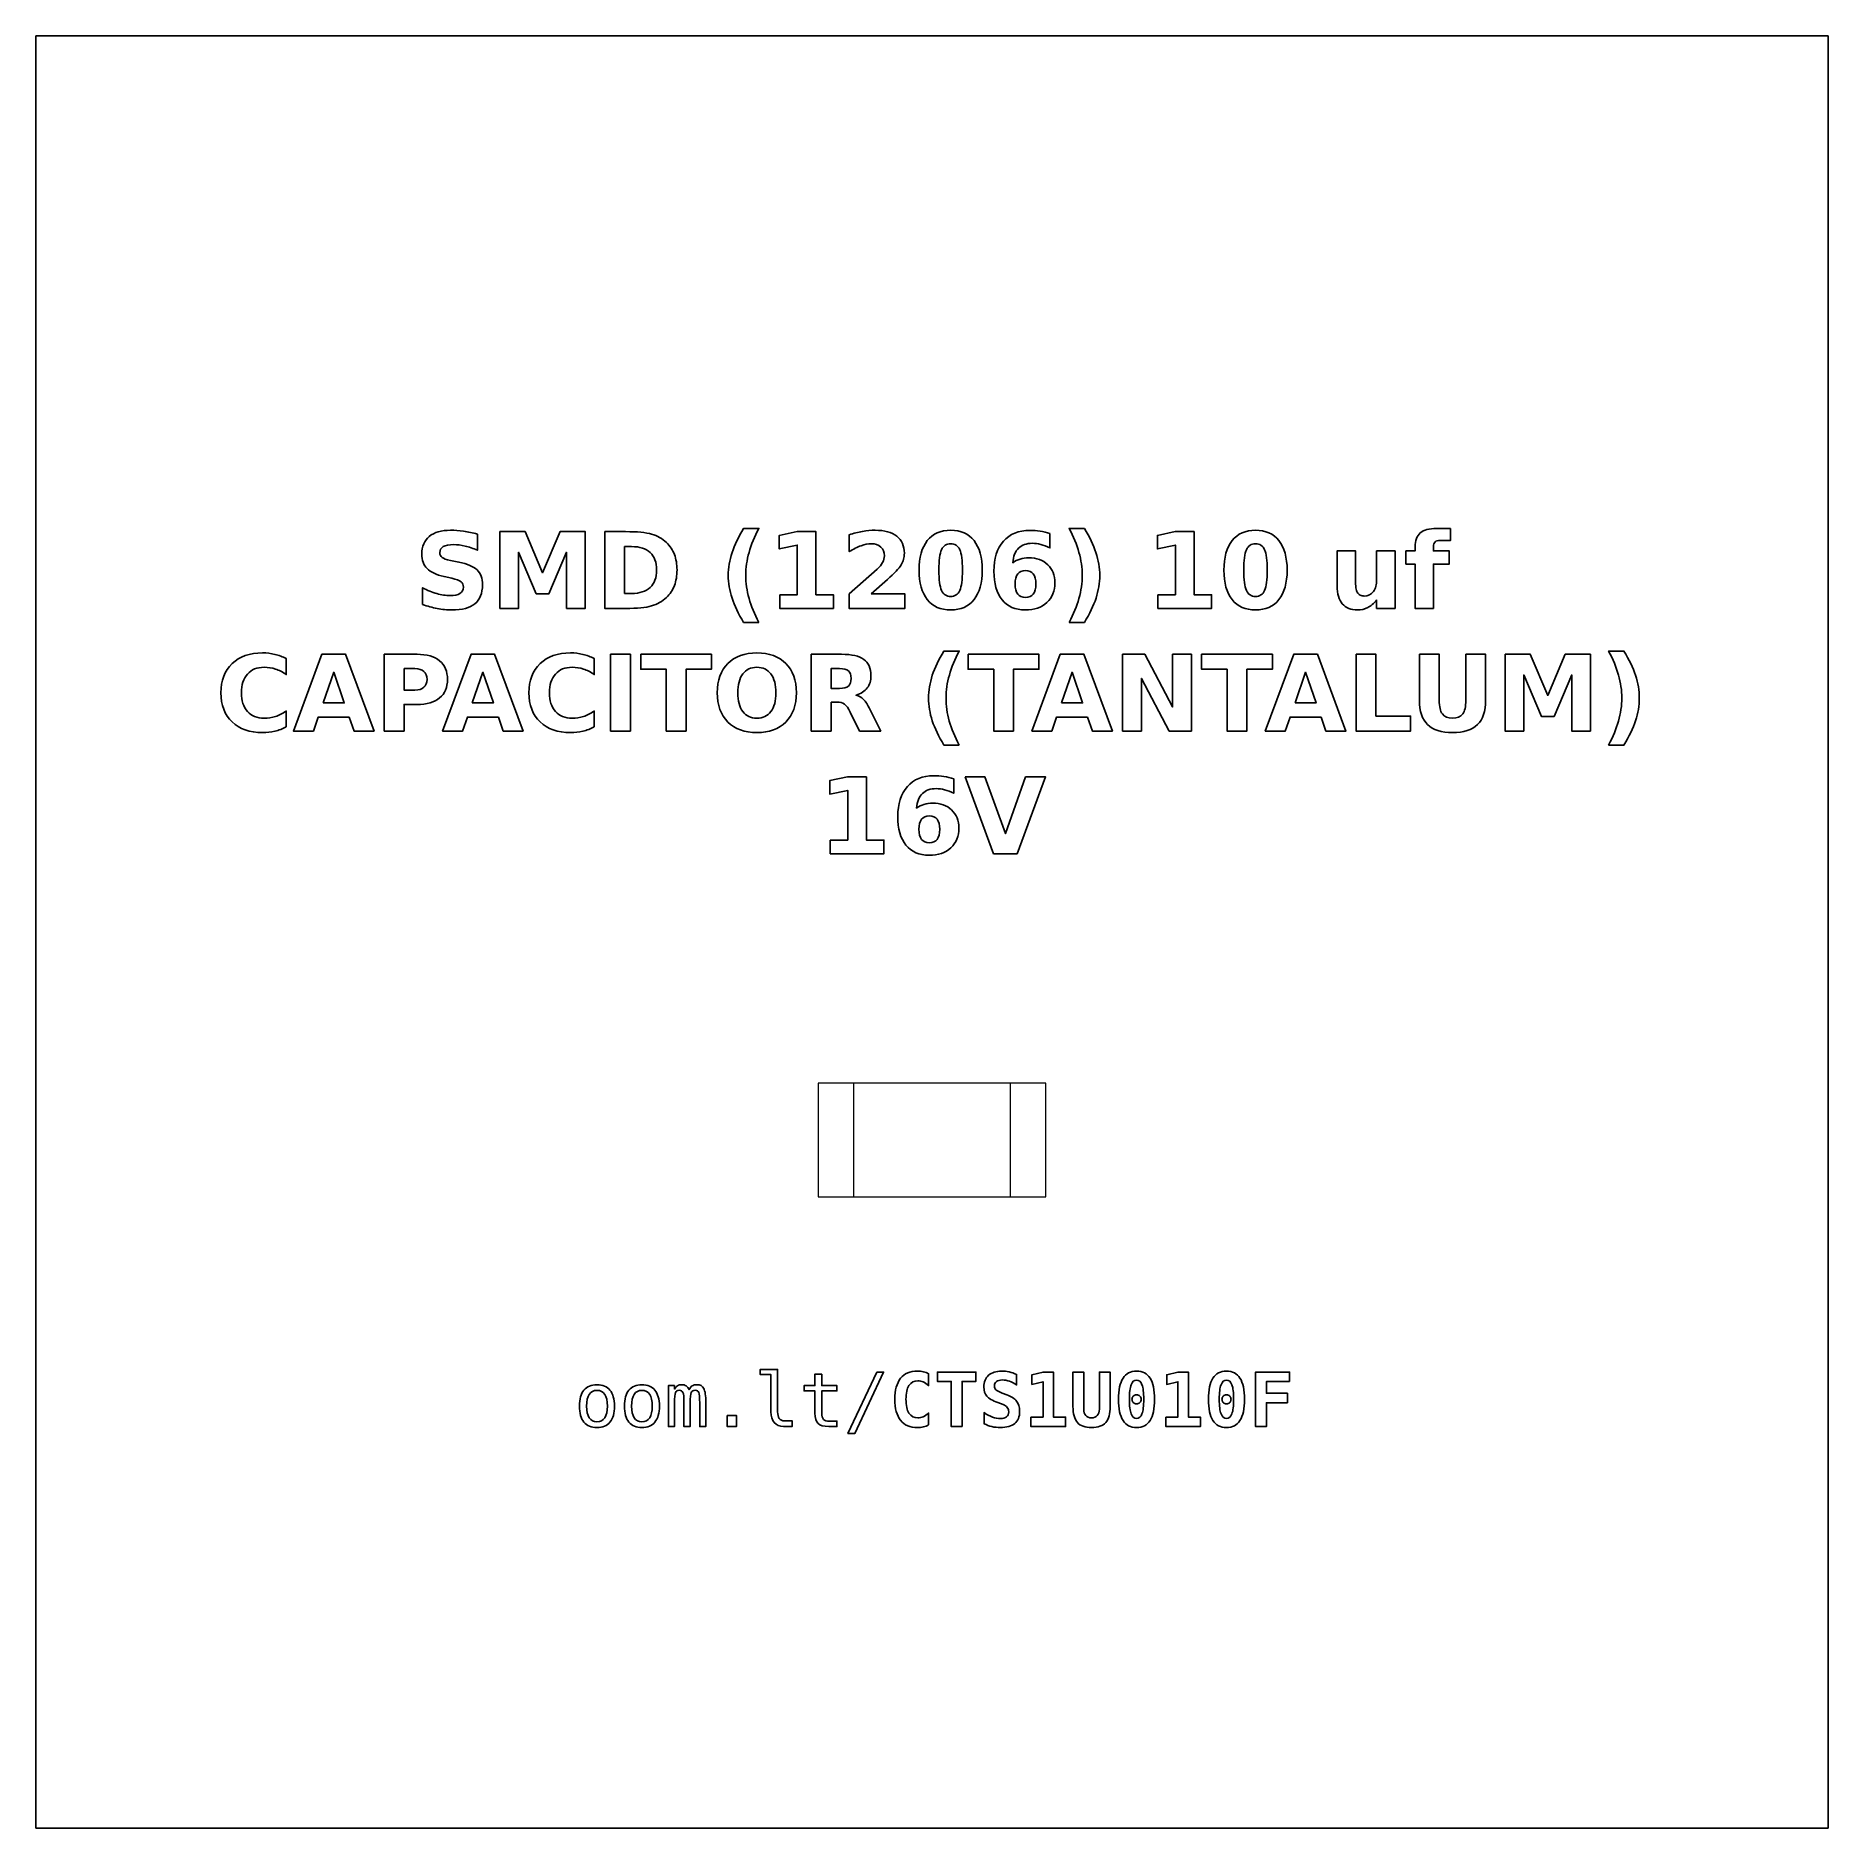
# Model space of a CAD drawing. Header units: centimetres. Extents: x -11.7 to -9.3, y -16.05 to -13.65.
import ezdxf

# ---------------------------------------------------------------- set-up
doc = ezdxf.new("R2010")
doc.units = ezdxf.units.CM
doc.header["$MEASUREMENT"] = 0
doc.layers.add('Layer 1', color=7, linetype='Continuous')

msp = doc.modelspace()

# ---------------------------------------------------------------- linework, layer by layer
at = {"layer": 'Layer 1', "color": 7}
msp.add_lwpolyline([(-11.7, -16.05), (-9.3, -16.05), (-9.3, -13.65), (-11.7, -13.65), (-11.7, -16.05)], close=True, dxfattribs=at)
at = {"layer": 'Layer 1', "color": 7, "lineweight": 9}
for points in [[(-10.6524, -15.20475), (-10.3476, -15.20475), (-10.3476, -15.05235), (-10.6524, -15.05235), (-10.6524, -15.20475)], [(-10.605, -15.20475), (-10.395, -15.20475), (-10.395, -15.05235), (-10.605, -15.05235), (-10.605, -15.20475)]]:
    msp.add_lwpolyline(points, close=True, dxfattribs=at)
at = {"layer": 'Layer 1', "color": 250}
for points, knots in [([(-11.10871, -14.31714), (-11.10871, -14.31714), (-11.10871, -14.33889), (-11.10871, -14.33889), (-11.10871, -14.33889), (-11.11436, -14.33637), (-11.11988, -14.33447), (-11.12524, -14.33318), (-11.12524, -14.33318), (-11.13063, -14.33188), (-11.13571, -14.33125), (-11.14048, -14.33125), (-11.14048, -14.33125), (-11.14681, -14.33125), (-11.15151, -14.33212), (-11.15455, -14.33386), (-11.15455, -14.33386), (-11.15758, -14.33562), (-11.15909, -14.33833), (-11.15909, -14.342), (-11.15909, -14.342), (-11.15909, -14.34475), (-11.15808, -14.34691), (-11.15603, -14.34844), (-11.15603, -14.34844), (-11.15398, -14.34997), (-11.15027, -14.35131), (-11.14488, -14.35241), (-11.14488, -14.35241), (-11.14488, -14.35241), (-11.13359, -14.35467), (-11.13359, -14.35467), (-11.13359, -14.35467), (-11.12214, -14.35698), (-11.11403, -14.36046), (-11.10921, -14.36516), (-11.10921, -14.36516), (-11.10438, -14.36984), (-11.10196, -14.3765), (-11.10196, -14.38513), (-11.10196, -14.38513), (-11.10196, -14.39649), (-11.10532, -14.40493), (-11.11205, -14.41046), (-11.11205, -14.41046), (-11.11878, -14.41598), (-11.12905, -14.41876), (-11.14288, -14.41876), (-11.14288, -14.41876), (-11.14942, -14.41876), (-11.15596, -14.41815), (-11.16252, -14.4169), (-11.16252, -14.4169), (-11.16908, -14.41565), (-11.17567, -14.41382), (-11.18223, -14.4114), (-11.18223, -14.4114), (-11.18223, -14.4114), (-11.18223, -14.38901), (-11.18223, -14.38901), (-11.18223, -14.38901), (-11.17567, -14.39249), (-11.16932, -14.39512), (-11.16318, -14.39689), (-11.16318, -14.39689), (-11.15704, -14.39865), (-11.15114, -14.39954), (-11.14545, -14.39954), (-11.14545, -14.39954), (-11.13966, -14.39954), (-11.13522, -14.39858), (-11.13214, -14.39665), (-11.13214, -14.39665), (-11.12905, -14.39472), (-11.12753, -14.39197), (-11.12753, -14.38837), (-11.12753, -14.38837), (-11.12753, -14.38517), (-11.12856, -14.38268), (-11.13065, -14.38094), (-11.13065, -14.38094), (-11.13275, -14.3792), (-11.13691, -14.37763), (-11.14317, -14.37626), (-11.14317, -14.37626), (-11.14317, -14.37626), (-11.15344, -14.37398), (-11.15344, -14.37398), (-11.15344, -14.37398), (-11.16372, -14.37177), (-11.17125, -14.36827), (-11.176, -14.36344), (-11.176, -14.36344), (-11.18075, -14.35862), (-11.18312, -14.35211), (-11.18312, -14.34395), (-11.18312, -14.34395), (-11.18312, -14.33369), (-11.17981, -14.32581), (-11.1732, -14.32031), (-11.1732, -14.32031), (-11.16659, -14.31478), (-11.15709, -14.31203), (-11.14467, -14.31203), (-11.14467, -14.31203), (-11.13903, -14.31203), (-11.13322, -14.31246), (-11.12724, -14.3133), (-11.12724, -14.3133), (-11.12127, -14.31415), (-11.11509, -14.31542), (-11.10871, -14.31714)], [0, 0, 0, 0, 0.0357143, 0.0357143, 0.0357143, 0.0357143, 0.0714286, 0.0714286, 0.0714286, 0.0714286, 0.1071429, 0.1071429, 0.1071429, 0.1071429, 0.1428571, 0.1428571, 0.1428571, 0.1428571, 0.1785714, 0.1785714, 0.1785714, 0.1785714, 0.2142857, 0.2142857, 0.2142857, 0.2142857, 0.25, 0.25, 0.25, 0.25, 0.2857143, 0.2857143, 0.2857143, 0.2857143, 0.3214286, 0.3214286, 0.3214286, 0.3214286, 0.3571429, 0.3571429, 0.3571429, 0.3571429, 0.3928571, 0.3928571, 0.3928571, 0.3928571, 0.4285714, 0.4285714, 0.4285714, 0.4285714, 0.4642857, 0.4642857, 0.4642857, 0.4642857, 0.5, 0.5, 0.5, 0.5, 0.5357143, 0.5357143, 0.5357143, 0.5357143, 0.5714286, 0.5714286, 0.5714286, 0.5714286, 0.6071429, 0.6071429, 0.6071429, 0.6071429, 0.6428571, 0.6428571, 0.6428571, 0.6428571, 0.6785714, 0.6785714, 0.6785714, 0.6785714, 0.7142857, 0.7142857, 0.7142857, 0.7142857, 0.75, 0.75, 0.75, 0.75, 0.7857143, 0.7857143, 0.7857143, 0.7857143, 0.8214286, 0.8214286, 0.8214286, 0.8214286, 0.8571429, 0.8571429, 0.8571429, 0.8571429, 0.8928571, 0.8928571, 0.8928571, 0.8928571, 0.9285714, 0.9285714, 0.9285714, 0.9285714, 0.9642857, 0.9642857, 0.9642857, 0.9642857, 1, 1, 1, 1]), ([(-11.07868, -14.31389), (-11.07868, -14.31389), (-11.04493, -14.31389), (-11.04493, -14.31389), (-11.04493, -14.31389), (-11.04493, -14.31389), (-11.02148, -14.36895), (-11.02148, -14.36895), (-11.02148, -14.36895), (-11.02148, -14.36895), (-10.99792, -14.31389), (-10.99792, -14.31389), (-10.99792, -14.31389), (-10.99792, -14.31389), (-10.96424, -14.31389), (-10.96424, -14.31389), (-10.96424, -14.31389), (-10.96424, -14.31389), (-10.96424, -14.41676), (-10.96424, -14.41676), (-10.96424, -14.41676), (-10.96424, -14.41676), (-10.98931, -14.41676), (-10.98931, -14.41676), (-10.98931, -14.41676), (-10.98931, -14.41676), (-10.98931, -14.34152), (-10.98931, -14.34152), (-10.98931, -14.34152), (-10.98931, -14.34152), (-11.01302, -14.39698), (-11.01302, -14.39698), (-11.01302, -14.39698), (-11.01302, -14.39698), (-11.02983, -14.39698), (-11.02983, -14.39698), (-11.02983, -14.39698), (-11.02983, -14.39698), (-11.05354, -14.34152), (-11.05354, -14.34152), (-11.05354, -14.34152), (-11.05354, -14.34152), (-11.05354, -14.41676), (-11.05354, -14.41676), (-11.05354, -14.41676), (-11.05354, -14.41676), (-11.07868, -14.41676), (-11.07868, -14.41676), (-11.07868, -14.41676), (-11.07868, -14.41676), (-11.07868, -14.31389), (-11.07868, -14.31389)], [0, 0, 0, 0, 0.0769231, 0.0769231, 0.0769231, 0.0769231, 0.1538462, 0.1538462, 0.1538462, 0.1538462, 0.2307692, 0.2307692, 0.2307692, 0.2307692, 0.3076923, 0.3076923, 0.3076923, 0.3076923, 0.3846154, 0.3846154, 0.3846154, 0.3846154, 0.4615385, 0.4615385, 0.4615385, 0.4615385, 0.5384615, 0.5384615, 0.5384615, 0.5384615, 0.6153846, 0.6153846, 0.6153846, 0.6153846, 0.6923077, 0.6923077, 0.6923077, 0.6923077, 0.7692308, 0.7692308, 0.7692308, 0.7692308, 0.8461538, 0.8461538, 0.8461538, 0.8461538, 0.9230769, 0.9230769, 0.9230769, 0.9230769, 1, 1, 1, 1]), ([(-10.93825, -14.31389), (-10.93825, -14.31389), (-10.91026, -14.31389), (-10.91026, -14.31389), (-10.91026, -14.31389), (-10.89465, -14.31389), (-10.88303, -14.315), (-10.87539, -14.31723), (-10.87539, -14.31723), (-10.86774, -14.31946), (-10.86118, -14.32323), (-10.8557, -14.32857), (-10.8557, -14.32857), (-10.85088, -14.3332), (-10.84731, -14.33856), (-10.84495, -14.34463), (-10.84495, -14.34463), (-10.84263, -14.35067), (-10.84145, -14.35754), (-10.84145, -14.36523), (-10.84145, -14.36523), (-10.84145, -14.37299), (-10.84263, -14.37991), (-10.84495, -14.386), (-10.84495, -14.386), (-10.84731, -14.39209), (-10.85088, -14.39745), (-10.8557, -14.40208), (-10.8557, -14.40208), (-10.86123, -14.40742), (-10.86784, -14.41119), (-10.87555, -14.41342), (-10.87555, -14.41342), (-10.88327, -14.41565), (-10.89484, -14.41676), (-10.91026, -14.41676), (-10.91026, -14.41676), (-10.91026, -14.41676), (-10.93825, -14.41676), (-10.93825, -14.41676), (-10.93825, -14.41676), (-10.93825, -14.41676), (-10.93825, -14.31389), (-10.93825, -14.31389)], [0, 0, 0, 0, 0.0909091, 0.0909091, 0.0909091, 0.0909091, 0.1818182, 0.1818182, 0.1818182, 0.1818182, 0.2727273, 0.2727273, 0.2727273, 0.2727273, 0.3636364, 0.3636364, 0.3636364, 0.3636364, 0.4545455, 0.4545455, 0.4545455, 0.4545455, 0.5454545, 0.5454545, 0.5454545, 0.5454545, 0.6363636, 0.6363636, 0.6363636, 0.6363636, 0.7272727, 0.7272727, 0.7272727, 0.7272727, 0.8181818, 0.8181818, 0.8181818, 0.8181818, 0.9090909, 0.9090909, 0.9090909, 0.9090909, 1, 1, 1, 1]), ([(-10.73176, -14.43536), (-10.73176, -14.43536), (-10.75222, -14.43536), (-10.75222, -14.43536), (-10.75222, -14.43536), (-10.75925, -14.42403), (-10.76445, -14.41323), (-10.76779, -14.403), (-10.76779, -14.403), (-10.77115, -14.39279), (-10.77282, -14.38266), (-10.77282, -14.37259), (-10.77282, -14.37259), (-10.77282, -14.36253), (-10.77113, -14.35234), (-10.76777, -14.34204), (-10.76777, -14.34204), (-10.76438, -14.33172), (-10.75921, -14.32095), (-10.75222, -14.30968), (-10.75222, -14.30968), (-10.75222, -14.30968), (-10.73176, -14.30968), (-10.73176, -14.30968), (-10.73176, -14.30968), (-10.73764, -14.32057), (-10.74204, -14.33122), (-10.74498, -14.34162), (-10.74498, -14.34162), (-10.74792, -14.35201), (-10.7494, -14.36229), (-10.7494, -14.37245), (-10.7494, -14.37245), (-10.7494, -14.38261), (-10.74794, -14.39289), (-10.74503, -14.40333), (-10.74503, -14.40333), (-10.74211, -14.41375), (-10.73769, -14.42443), (-10.73176, -14.43536)], [0, 0, 0, 0, 0.1, 0.1, 0.1, 0.1, 0.2, 0.2, 0.2, 0.2, 0.3, 0.3, 0.3, 0.3, 0.4, 0.4, 0.4, 0.4, 0.5, 0.5, 0.5, 0.5, 0.6, 0.6, 0.6, 0.6, 0.7, 0.7, 0.7, 0.7, 0.8, 0.8, 0.8, 0.8, 0.9, 0.9, 0.9, 0.9, 1, 1, 1, 1]), ([(-10.70394, -14.39844), (-10.70394, -14.39844), (-10.68051, -14.39844), (-10.68051, -14.39844), (-10.68051, -14.39844), (-10.68051, -14.39844), (-10.68051, -14.33195), (-10.68051, -14.33195), (-10.68051, -14.33195), (-10.68051, -14.33195), (-10.70455, -14.33692), (-10.70455, -14.33692), (-10.70455, -14.33692), (-10.70455, -14.33692), (-10.70455, -14.31885), (-10.70455, -14.31885), (-10.70455, -14.31885), (-10.70455, -14.31885), (-10.68065, -14.31389), (-10.68065, -14.31389), (-10.68065, -14.31389), (-10.68065, -14.31389), (-10.65544, -14.31389), (-10.65544, -14.31389), (-10.65544, -14.31389), (-10.65544, -14.31389), (-10.65544, -14.39844), (-10.65544, -14.39844), (-10.65544, -14.39844), (-10.65544, -14.39844), (-10.63202, -14.39844), (-10.63202, -14.39844), (-10.63202, -14.39844), (-10.63202, -14.39844), (-10.63202, -14.41676), (-10.63202, -14.41676), (-10.63202, -14.41676), (-10.63202, -14.41676), (-10.70394, -14.41676), (-10.70394, -14.41676), (-10.70394, -14.41676), (-10.70394, -14.41676), (-10.70394, -14.39844), (-10.70394, -14.39844)], [0, 0, 0, 0, 0.0909091, 0.0909091, 0.0909091, 0.0909091, 0.1818182, 0.1818182, 0.1818182, 0.1818182, 0.2727273, 0.2727273, 0.2727273, 0.2727273, 0.3636364, 0.3636364, 0.3636364, 0.3636364, 0.4545455, 0.4545455, 0.4545455, 0.4545455, 0.5454545, 0.5454545, 0.5454545, 0.5454545, 0.6363636, 0.6363636, 0.6363636, 0.6363636, 0.7272727, 0.7272727, 0.7272727, 0.7272727, 0.8181818, 0.8181818, 0.8181818, 0.8181818, 0.9090909, 0.9090909, 0.9090909, 0.9090909, 1, 1, 1, 1]), ([(-10.58162, -14.39726), (-10.58162, -14.39726), (-10.53634, -14.39726), (-10.53634, -14.39726), (-10.53634, -14.39726), (-10.53634, -14.39726), (-10.53634, -14.41676), (-10.53634, -14.41676), (-10.53634, -14.41676), (-10.53634, -14.41676), (-10.61111, -14.41676), (-10.61111, -14.41676), (-10.61111, -14.41676), (-10.61111, -14.41676), (-10.61111, -14.39726), (-10.61111, -14.39726), (-10.61111, -14.39726), (-10.61111, -14.39726), (-10.57355, -14.36413), (-10.57355, -14.36413), (-10.57355, -14.36413), (-10.57019, -14.36109), (-10.56772, -14.35813), (-10.56612, -14.35524), (-10.56612, -14.35524), (-10.5645, -14.35234), (-10.5637, -14.34933), (-10.5637, -14.3462), (-10.5637, -14.3462), (-10.5637, -14.34138), (-10.56532, -14.3375), (-10.56856, -14.33456), (-10.56856, -14.33456), (-10.57179, -14.33162), (-10.57609, -14.33017), (-10.58148, -14.33017), (-10.58148, -14.33017), (-10.58561, -14.33017), (-10.59013, -14.33106), (-10.59505, -14.33282), (-10.59505, -14.33282), (-10.59996, -14.33459), (-10.60523, -14.33722), (-10.61083, -14.3407), (-10.61083, -14.3407), (-10.61083, -14.3407), (-10.61083, -14.3181), (-10.61083, -14.3181), (-10.61083, -14.3181), (-10.60485, -14.31613), (-10.59895, -14.31462), (-10.59312, -14.31359), (-10.59312, -14.31359), (-10.58728, -14.31255), (-10.58157, -14.31203), (-10.57595, -14.31203), (-10.57595, -14.31203), (-10.56365, -14.31203), (-10.55408, -14.31474), (-10.54726, -14.32017), (-10.54726, -14.32017), (-10.54044, -14.32558), (-10.53703, -14.33313), (-10.53703, -14.34284), (-10.53703, -14.34284), (-10.53703, -14.34844), (-10.53848, -14.35366), (-10.54138, -14.35851), (-10.54138, -14.35851), (-10.54427, -14.36335), (-10.55036, -14.36984), (-10.55963, -14.37798), (-10.55963, -14.37798), (-10.55963, -14.37798), (-10.58162, -14.39726), (-10.58162, -14.39726)], [0, 0, 0, 0, 0.0526316, 0.0526316, 0.0526316, 0.0526316, 0.1052632, 0.1052632, 0.1052632, 0.1052632, 0.1578947, 0.1578947, 0.1578947, 0.1578947, 0.2105263, 0.2105263, 0.2105263, 0.2105263, 0.2631579, 0.2631579, 0.2631579, 0.2631579, 0.3157895, 0.3157895, 0.3157895, 0.3157895, 0.3684211, 0.3684211, 0.3684211, 0.3684211, 0.4210526, 0.4210526, 0.4210526, 0.4210526, 0.4736842, 0.4736842, 0.4736842, 0.4736842, 0.5263158, 0.5263158, 0.5263158, 0.5263158, 0.5789474, 0.5789474, 0.5789474, 0.5789474, 0.6315789, 0.6315789, 0.6315789, 0.6315789, 0.6842105, 0.6842105, 0.6842105, 0.6842105, 0.7368421, 0.7368421, 0.7368421, 0.7368421, 0.7894737, 0.7894737, 0.7894737, 0.7894737, 0.8421053, 0.8421053, 0.8421053, 0.8421053, 0.8947368, 0.8947368, 0.8947368, 0.8947368, 0.9473684, 0.9473684, 0.9473684, 0.9473684, 1, 1, 1, 1]), ([(-10.43265, -14.36542), (-10.43265, -14.38247), (-10.43632, -14.39562), (-10.44368, -14.40488), (-10.44368, -14.40488), (-10.45102, -14.41413), (-10.46146, -14.41876), (-10.47496, -14.41876), (-10.47496, -14.41876), (-10.48851, -14.41876), (-10.49897, -14.41413), (-10.50631, -14.40488), (-10.50631, -14.40488), (-10.51367, -14.39562), (-10.51734, -14.38247), (-10.51734, -14.36542), (-10.51734, -14.36542), (-10.51734, -14.34835), (-10.51367, -14.33517), (-10.50631, -14.32591), (-10.50631, -14.32591), (-10.49897, -14.31667), (-10.48851, -14.31203), (-10.47496, -14.31203), (-10.47496, -14.31203), (-10.46146, -14.31203), (-10.45102, -14.31667), (-10.44368, -14.32591), (-10.44368, -14.32591), (-10.43632, -14.33517), (-10.43265, -14.34835), (-10.43265, -14.36542)], [0, 0, 0, 0, 0.125, 0.125, 0.125, 0.125, 0.25, 0.25, 0.25, 0.25, 0.375, 0.375, 0.375, 0.375, 0.5, 0.5, 0.5, 0.5, 0.625, 0.625, 0.625, 0.625, 0.75, 0.75, 0.75, 0.75, 0.875, 0.875, 0.875, 0.875, 1, 1, 1, 1]), ([(-10.34206, -14.31657), (-10.34206, -14.31657), (-10.34206, -14.3356), (-10.34206, -14.3356), (-10.34206, -14.3356), (-10.34643, -14.33353), (-10.35052, -14.332), (-10.35438, -14.33101), (-10.35438, -14.33101), (-10.35824, -14.33002), (-10.36202, -14.32953), (-10.36569, -14.32953), (-10.36569, -14.32953), (-10.3736, -14.32953), (-10.37973, -14.33172), (-10.38415, -14.33612), (-10.38415, -14.33612), (-10.38855, -14.34049), (-10.39114, -14.347), (-10.39187, -14.35564), (-10.39187, -14.35564), (-10.38884, -14.3534), (-10.38554, -14.35171), (-10.38201, -14.35058), (-10.38201, -14.35058), (-10.37849, -14.34945), (-10.37463, -14.34889), (-10.37044, -14.34889), (-10.37044, -14.34889), (-10.35993, -14.34889), (-10.35144, -14.35197), (-10.345, -14.35813), (-10.345, -14.35813), (-10.33853, -14.36427), (-10.33531, -14.37233), (-10.33531, -14.38231), (-10.33531, -14.38231), (-10.33531, -14.39334), (-10.33891, -14.40216), (-10.34613, -14.40881), (-10.34613, -14.40881), (-10.35332, -14.41544), (-10.36301, -14.41876), (-10.37512, -14.41876), (-10.37512, -14.41876), (-10.38848, -14.41876), (-10.39883, -14.41424), (-10.40617, -14.40521), (-10.40617, -14.40521), (-10.41348, -14.3962), (-10.41715, -14.38339), (-10.41715, -14.36681), (-10.41715, -14.36681), (-10.41715, -14.34983), (-10.41287, -14.33647), (-10.40431, -14.32676), (-10.40431, -14.32676), (-10.39573, -14.31704), (-10.38399, -14.31217), (-10.36906, -14.31217), (-10.36906, -14.31217), (-10.36433, -14.31217), (-10.35974, -14.31255), (-10.35527, -14.31328), (-10.35527, -14.31328), (-10.35083, -14.31401), (-10.34643, -14.31511), (-10.34206, -14.31657)], [0, 0, 0, 0, 0.0588235, 0.0588235, 0.0588235, 0.0588235, 0.1176471, 0.1176471, 0.1176471, 0.1176471, 0.1764706, 0.1764706, 0.1764706, 0.1764706, 0.2352941, 0.2352941, 0.2352941, 0.2352941, 0.2941176, 0.2941176, 0.2941176, 0.2941176, 0.3529412, 0.3529412, 0.3529412, 0.3529412, 0.4117647, 0.4117647, 0.4117647, 0.4117647, 0.4705882, 0.4705882, 0.4705882, 0.4705882, 0.5294118, 0.5294118, 0.5294118, 0.5294118, 0.5882353, 0.5882353, 0.5882353, 0.5882353, 0.6470588, 0.6470588, 0.6470588, 0.6470588, 0.7058824, 0.7058824, 0.7058824, 0.7058824, 0.7647059, 0.7647059, 0.7647059, 0.7647059, 0.8235294, 0.8235294, 0.8235294, 0.8235294, 0.8823529, 0.8823529, 0.8823529, 0.8823529, 0.9411765, 0.9411765, 0.9411765, 0.9411765, 1, 1, 1, 1]), ([(-10.31642, -14.43536), (-10.31054, -14.42443), (-10.30612, -14.41375), (-10.30318, -14.40333), (-10.30318, -14.40333), (-10.30024, -14.39289), (-10.29878, -14.38261), (-10.29878, -14.37245), (-10.29878, -14.37245), (-10.29878, -14.36229), (-10.30024, -14.35201), (-10.30318, -14.34162), (-10.30318, -14.34162), (-10.30612, -14.33122), (-10.31054, -14.32057), (-10.31642, -14.30968), (-10.31642, -14.30968), (-10.31642, -14.30968), (-10.29596, -14.30968), (-10.29596, -14.30968), (-10.29596, -14.30968), (-10.28898, -14.32095), (-10.2838, -14.33172), (-10.28041, -14.34204), (-10.28041, -14.34204), (-10.27705, -14.35234), (-10.27536, -14.36253), (-10.27536, -14.37259), (-10.27536, -14.37259), (-10.27536, -14.38266), (-10.27703, -14.39279), (-10.28039, -14.403), (-10.28039, -14.403), (-10.28373, -14.41323), (-10.28893, -14.42403), (-10.29596, -14.43536), (-10.29596, -14.43536), (-10.29596, -14.43536), (-10.31642, -14.43536), (-10.31642, -14.43536)], [0, 0, 0, 0, 0.1, 0.1, 0.1, 0.1, 0.2, 0.2, 0.2, 0.2, 0.3, 0.3, 0.3, 0.3, 0.4, 0.4, 0.4, 0.4, 0.5, 0.5, 0.5, 0.5, 0.6, 0.6, 0.6, 0.6, 0.7, 0.7, 0.7, 0.7, 0.8, 0.8, 0.8, 0.8, 0.9, 0.9, 0.9, 0.9, 1, 1, 1, 1]), ([(-10.19756, -14.39844), (-10.19756, -14.39844), (-10.17413, -14.39844), (-10.17413, -14.39844), (-10.17413, -14.39844), (-10.17413, -14.39844), (-10.17413, -14.33195), (-10.17413, -14.33195), (-10.17413, -14.33195), (-10.17413, -14.33195), (-10.19817, -14.33692), (-10.19817, -14.33692), (-10.19817, -14.33692), (-10.19817, -14.33692), (-10.19817, -14.31885), (-10.19817, -14.31885), (-10.19817, -14.31885), (-10.19817, -14.31885), (-10.17427, -14.31389), (-10.17427, -14.31389), (-10.17427, -14.31389), (-10.17427, -14.31389), (-10.14906, -14.31389), (-10.14906, -14.31389), (-10.14906, -14.31389), (-10.14906, -14.31389), (-10.14906, -14.39844), (-10.14906, -14.39844), (-10.14906, -14.39844), (-10.14906, -14.39844), (-10.12564, -14.39844), (-10.12564, -14.39844), (-10.12564, -14.39844), (-10.12564, -14.39844), (-10.12564, -14.41676), (-10.12564, -14.41676), (-10.12564, -14.41676), (-10.12564, -14.41676), (-10.19756, -14.41676), (-10.19756, -14.41676), (-10.19756, -14.41676), (-10.19756, -14.41676), (-10.19756, -14.39844), (-10.19756, -14.39844)], [0, 0, 0, 0, 0.0909091, 0.0909091, 0.0909091, 0.0909091, 0.1818182, 0.1818182, 0.1818182, 0.1818182, 0.2727273, 0.2727273, 0.2727273, 0.2727273, 0.3636364, 0.3636364, 0.3636364, 0.3636364, 0.4545455, 0.4545455, 0.4545455, 0.4545455, 0.5454545, 0.5454545, 0.5454545, 0.5454545, 0.6363636, 0.6363636, 0.6363636, 0.6363636, 0.7272727, 0.7272727, 0.7272727, 0.7272727, 0.8181818, 0.8181818, 0.8181818, 0.8181818, 0.9090909, 0.9090909, 0.9090909, 0.9090909, 1, 1, 1, 1]), ([(-10.02446, -14.36542), (-10.02446, -14.38247), (-10.02813, -14.39562), (-10.03549, -14.40488), (-10.03549, -14.40488), (-10.04283, -14.41413), (-10.05327, -14.41876), (-10.06677, -14.41876), (-10.06677, -14.41876), (-10.08032, -14.41876), (-10.09078, -14.41413), (-10.09812, -14.40488), (-10.09812, -14.40488), (-10.10548, -14.39562), (-10.10915, -14.38247), (-10.10915, -14.36542), (-10.10915, -14.36542), (-10.10915, -14.34835), (-10.10548, -14.33517), (-10.09812, -14.32591), (-10.09812, -14.32591), (-10.09078, -14.31667), (-10.08032, -14.31203), (-10.06677, -14.31203), (-10.06677, -14.31203), (-10.05327, -14.31203), (-10.04283, -14.31667), (-10.03549, -14.32591), (-10.03549, -14.32591), (-10.02813, -14.33517), (-10.02446, -14.34835), (-10.02446, -14.36542)], [0, 0, 0, 0, 0.125, 0.125, 0.125, 0.125, 0.25, 0.25, 0.25, 0.25, 0.375, 0.375, 0.375, 0.375, 0.5, 0.5, 0.5, 0.5, 0.625, 0.625, 0.625, 0.625, 0.75, 0.75, 0.75, 0.75, 0.875, 0.875, 0.875, 0.875, 1, 1, 1, 1]), ([(-9.80548, -14.30954), (-9.80548, -14.30954), (-9.80548, -14.32572), (-9.80548, -14.32572), (-9.80548, -14.32572), (-9.80548, -14.32572), (-9.81914, -14.32572), (-9.81914, -14.32572), (-9.81914, -14.32572), (-9.82262, -14.32572), (-9.82507, -14.32636), (-9.82643, -14.32763), (-9.82643, -14.32763), (-9.82782, -14.3289), (-9.8285, -14.33108), (-9.8285, -14.33421), (-9.8285, -14.33421), (-9.8285, -14.33421), (-9.8285, -14.3396), (-9.8285, -14.3396), (-9.8285, -14.3396), (-9.8285, -14.3396), (-9.80743, -14.3396), (-9.80743, -14.3396), (-9.80743, -14.3396), (-9.80743, -14.3396), (-9.80743, -14.35724), (-9.80743, -14.35724), (-9.80743, -14.35724), (-9.80743, -14.35724), (-9.8285, -14.35724), (-9.8285, -14.35724), (-9.8285, -14.35724), (-9.8285, -14.35724), (-9.8285, -14.41676), (-9.8285, -14.41676), (-9.8285, -14.41676), (-9.8285, -14.41676), (-9.85317, -14.41676), (-9.85317, -14.41676), (-9.85317, -14.41676), (-9.85317, -14.41676), (-9.85317, -14.35724), (-9.85317, -14.35724), (-9.85317, -14.35724), (-9.85317, -14.35724), (-9.86543, -14.35724), (-9.86543, -14.35724), (-9.86543, -14.35724), (-9.86543, -14.35724), (-9.86543, -14.3396), (-9.86543, -14.3396), (-9.86543, -14.3396), (-9.86543, -14.3396), (-9.85317, -14.3396), (-9.85317, -14.3396), (-9.85317, -14.3396), (-9.85317, -14.3396), (-9.85317, -14.33421), (-9.85317, -14.33421), (-9.85317, -14.33421), (-9.85317, -14.32581), (-9.85082, -14.31958), (-9.84614, -14.31556), (-9.84614, -14.31556), (-9.84146, -14.31154), (-9.83419, -14.30954), (-9.82436, -14.30954), (-9.82436, -14.30954), (-9.82436, -14.30954), (-9.80548, -14.30954), (-9.80548, -14.30954)], [0, 0, 0, 0, 0.0555556, 0.0555556, 0.0555556, 0.0555556, 0.1111111, 0.1111111, 0.1111111, 0.1111111, 0.1666667, 0.1666667, 0.1666667, 0.1666667, 0.2222222, 0.2222222, 0.2222222, 0.2222222, 0.2777778, 0.2777778, 0.2777778, 0.2777778, 0.3333333, 0.3333333, 0.3333333, 0.3333333, 0.3888889, 0.3888889, 0.3888889, 0.3888889, 0.4444444, 0.4444444, 0.4444444, 0.4444444, 0.5, 0.5, 0.5, 0.5, 0.5555556, 0.5555556, 0.5555556, 0.5555556, 0.6111111, 0.6111111, 0.6111111, 0.6111111, 0.6666667, 0.6666667, 0.6666667, 0.6666667, 0.7222222, 0.7222222, 0.7222222, 0.7222222, 0.7777778, 0.7777778, 0.7777778, 0.7777778, 0.8333333, 0.8333333, 0.8333333, 0.8333333, 0.8888889, 0.8888889, 0.8888889, 0.8888889, 0.9444444, 0.9444444, 0.9444444, 0.9444444, 1, 1, 1, 1]), ([(-10.91172, -14.33395), (-10.91172, -14.33395), (-10.91172, -14.3967), (-10.91172, -14.3967), (-10.91172, -14.3967), (-10.91172, -14.3967), (-10.90222, -14.3967), (-10.90222, -14.3967), (-10.90222, -14.3967), (-10.89138, -14.3967), (-10.8831, -14.39402), (-10.87739, -14.38863), (-10.87739, -14.38863), (-10.87167, -14.38327), (-10.8688, -14.37546), (-10.8688, -14.36523), (-10.8688, -14.36523), (-10.8688, -14.35502), (-10.87165, -14.34726), (-10.87734, -14.34195), (-10.87734, -14.34195), (-10.88303, -14.33661), (-10.89133, -14.33395), (-10.90222, -14.33395), (-10.90222, -14.33395), (-10.90222, -14.33395), (-10.91172, -14.33395), (-10.91172, -14.33395)], [0, 0, 0, 0, 0.1428571, 0.1428571, 0.1428571, 0.1428571, 0.2857143, 0.2857143, 0.2857143, 0.2857143, 0.4285714, 0.4285714, 0.4285714, 0.4285714, 0.5714286, 0.5714286, 0.5714286, 0.5714286, 0.7142857, 0.7142857, 0.7142857, 0.7142857, 0.8571429, 0.8571429, 0.8571429, 0.8571429, 1, 1, 1, 1]), ([(-10.45918, -14.36523), (-10.45918, -14.35237), (-10.46038, -14.34331), (-10.4628, -14.33804), (-10.4628, -14.33804), (-10.4652, -14.3328), (-10.46927, -14.33017), (-10.47496, -14.33017), (-10.47496, -14.33017), (-10.48065, -14.33017), (-10.48472, -14.3328), (-10.48717, -14.33804), (-10.48717, -14.33804), (-10.48959, -14.34331), (-10.49081, -14.35237), (-10.49081, -14.36523), (-10.49081, -14.36523), (-10.49081, -14.37821), (-10.48959, -14.38739), (-10.48717, -14.3927), (-10.48717, -14.3927), (-10.48472, -14.39804), (-10.48065, -14.4007), (-10.47496, -14.4007), (-10.47496, -14.4007), (-10.46932, -14.4007), (-10.46527, -14.39804), (-10.46282, -14.3927), (-10.46282, -14.3927), (-10.4604, -14.38739), (-10.45918, -14.37821), (-10.45918, -14.36523)], [0, 0, 0, 0, 0.125, 0.125, 0.125, 0.125, 0.25, 0.25, 0.25, 0.25, 0.375, 0.375, 0.375, 0.375, 0.5, 0.5, 0.5, 0.5, 0.625, 0.625, 0.625, 0.625, 0.75, 0.75, 0.75, 0.75, 0.875, 0.875, 0.875, 0.875, 1, 1, 1, 1]), ([(-10.05099, -14.36523), (-10.05099, -14.35237), (-10.05219, -14.34331), (-10.05461, -14.33804), (-10.05461, -14.33804), (-10.05701, -14.3328), (-10.06108, -14.33017), (-10.06677, -14.33017), (-10.06677, -14.33017), (-10.07246, -14.33017), (-10.07653, -14.3328), (-10.07898, -14.33804), (-10.07898, -14.33804), (-10.0814, -14.34331), (-10.08262, -14.35237), (-10.08262, -14.36523), (-10.08262, -14.36523), (-10.08262, -14.37821), (-10.0814, -14.38739), (-10.07898, -14.3927), (-10.07898, -14.3927), (-10.07653, -14.39804), (-10.07246, -14.4007), (-10.06677, -14.4007), (-10.06677, -14.4007), (-10.06113, -14.4007), (-10.05708, -14.39804), (-10.05463, -14.3927), (-10.05463, -14.3927), (-10.05221, -14.38739), (-10.05099, -14.37821), (-10.05099, -14.36523)], [0, 0, 0, 0, 0.125, 0.125, 0.125, 0.125, 0.25, 0.25, 0.25, 0.25, 0.375, 0.375, 0.375, 0.375, 0.5, 0.5, 0.5, 0.5, 0.625, 0.625, 0.625, 0.625, 0.75, 0.75, 0.75, 0.75, 0.875, 0.875, 0.875, 0.875, 1, 1, 1, 1]), ([(-9.95755, -14.38673), (-9.95755, -14.38673), (-9.95755, -14.3396), (-9.95755, -14.3396), (-9.95755, -14.3396), (-9.95755, -14.3396), (-9.93274, -14.3396), (-9.93274, -14.3396), (-9.93274, -14.3396), (-9.93274, -14.3396), (-9.93274, -14.34731), (-9.93274, -14.34731), (-9.93274, -14.34731), (-9.93274, -14.3515), (-9.93276, -14.35674), (-9.93281, -14.36304), (-9.93281, -14.36304), (-9.93286, -14.36937), (-9.93288, -14.37358), (-9.93288, -14.3757), (-9.93288, -14.3757), (-9.93288, -14.38191), (-9.93271, -14.38637), (-9.93239, -14.3891), (-9.93239, -14.3891), (-9.93208, -14.39183), (-9.93152, -14.39381), (-9.93074, -14.39505), (-9.93074, -14.39505), (-9.92973, -14.39668), (-9.92841, -14.3979), (-9.92679, -14.39877), (-9.92679, -14.39877), (-9.92514, -14.39964), (-9.92328, -14.40009), (-9.92117, -14.40009), (-9.92117, -14.40009), (-9.91602, -14.40009), (-9.91197, -14.39811), (-9.90903, -14.39416), (-9.90903, -14.39416), (-9.90609, -14.39021), (-9.90463, -14.38473), (-9.90463, -14.3777), (-9.90463, -14.3777), (-9.90463, -14.3777), (-9.90463, -14.3396), (-9.90463, -14.3396), (-9.90463, -14.3396), (-9.90463, -14.3396), (-9.87996, -14.3396), (-9.87996, -14.3396), (-9.87996, -14.3396), (-9.87996, -14.3396), (-9.87996, -14.41676), (-9.87996, -14.41676), (-9.87996, -14.41676), (-9.87996, -14.41676), (-9.90463, -14.41676), (-9.90463, -14.41676), (-9.90463, -14.41676), (-9.90463, -14.41676), (-9.90463, -14.40559), (-9.90463, -14.40559), (-9.90463, -14.40559), (-9.90835, -14.4101), (-9.9123, -14.41342), (-9.91644, -14.41556), (-9.91644, -14.41556), (-9.9206, -14.4177), (-9.92519, -14.41876), (-9.9302, -14.41876), (-9.9302, -14.41876), (-9.93911, -14.41876), (-9.94588, -14.41603), (-9.95056, -14.41055), (-9.95056, -14.41055), (-9.95522, -14.40509), (-9.95755, -14.39715), (-9.95755, -14.38673)], [0, 0, 0, 0, 0.05, 0.05, 0.05, 0.05, 0.1, 0.1, 0.1, 0.1, 0.15, 0.15, 0.15, 0.15, 0.2, 0.2, 0.2, 0.2, 0.25, 0.25, 0.25, 0.25, 0.3, 0.3, 0.3, 0.3, 0.35, 0.35, 0.35, 0.35, 0.4, 0.4, 0.4, 0.4, 0.45, 0.45, 0.45, 0.45, 0.5, 0.5, 0.5, 0.5, 0.55, 0.55, 0.55, 0.55, 0.6, 0.6, 0.6, 0.6, 0.65, 0.65, 0.65, 0.65, 0.7, 0.7, 0.7, 0.7, 0.75, 0.75, 0.75, 0.75, 0.8, 0.8, 0.8, 0.8, 0.85, 0.85, 0.85, 0.85, 0.9, 0.9, 0.9, 0.9, 0.95, 0.95, 0.95, 0.95, 1, 1, 1, 1]), ([(-10.37484, -14.36598), (-10.3795, -14.36598), (-10.38298, -14.36749), (-10.38528, -14.3705), (-10.38528, -14.3705), (-10.38761, -14.37351), (-10.38876, -14.37803), (-10.38876, -14.38402), (-10.38876, -14.38402), (-10.38876, -14.39004), (-10.38761, -14.39456), (-10.38528, -14.39757), (-10.38528, -14.39757), (-10.38298, -14.40058), (-10.3795, -14.40208), (-10.37484, -14.40208), (-10.37484, -14.40208), (-10.37016, -14.40208), (-10.36666, -14.40058), (-10.36435, -14.39757), (-10.36435, -14.39757), (-10.36202, -14.39456), (-10.36087, -14.39004), (-10.36087, -14.38402), (-10.36087, -14.38402), (-10.36087, -14.37803), (-10.36202, -14.37351), (-10.36435, -14.3705), (-10.36435, -14.3705), (-10.36666, -14.36749), (-10.37016, -14.36598), (-10.37484, -14.36598)], [0, 0, 0, 0, 0.125, 0.125, 0.125, 0.125, 0.25, 0.25, 0.25, 0.25, 0.375, 0.375, 0.375, 0.375, 0.5, 0.5, 0.5, 0.5, 0.625, 0.625, 0.625, 0.625, 0.75, 0.75, 0.75, 0.75, 0.875, 0.875, 0.875, 0.875, 1, 1, 1, 1]), ([(-11.36471, -14.57537), (-11.36957, -14.57788), (-11.37465, -14.57979), (-11.37995, -14.58108), (-11.37995, -14.58108), (-11.38521, -14.58237), (-11.39074, -14.58301), (-11.39648, -14.58301), (-11.39648, -14.58301), (-11.4136, -14.58301), (-11.42717, -14.57821), (-11.43719, -14.56864), (-11.43719, -14.56864), (-11.44721, -14.55907), (-11.45222, -14.54609), (-11.45222, -14.52967), (-11.45222, -14.52967), (-11.45222, -14.51323), (-11.44721, -14.50022), (-11.43719, -14.49065), (-11.43719, -14.49065), (-11.42717, -14.48108), (-11.4136, -14.47628), (-11.39648, -14.47628), (-11.39648, -14.47628), (-11.39074, -14.47628), (-11.38521, -14.47692), (-11.37995, -14.47821), (-11.37995, -14.47821), (-11.37465, -14.4795), (-11.36957, -14.48141), (-11.36471, -14.48393), (-11.36471, -14.48393), (-11.36471, -14.48393), (-11.36471, -14.50521), (-11.36471, -14.50521), (-11.36471, -14.50521), (-11.36962, -14.50185), (-11.37447, -14.4994), (-11.37924, -14.49785), (-11.37924, -14.49785), (-11.38401, -14.49627), (-11.38905, -14.4955), (-11.39434, -14.4955), (-11.39434, -14.4955), (-11.40379, -14.4955), (-11.41125, -14.49853), (-11.41666, -14.5046), (-11.41666, -14.5046), (-11.42209, -14.51067), (-11.4248, -14.51902), (-11.4248, -14.52967), (-11.4248, -14.52967), (-11.4248, -14.5403), (-11.42209, -14.54863), (-11.41666, -14.55469), (-11.41666, -14.55469), (-11.41125, -14.56076), (-11.40379, -14.56379), (-11.39434, -14.56379), (-11.39434, -14.56379), (-11.38905, -14.56379), (-11.38401, -14.56302), (-11.37924, -14.56144), (-11.37924, -14.56144), (-11.37447, -14.55989), (-11.36962, -14.55744), (-11.36471, -14.55408), (-11.36471, -14.55408), (-11.36471, -14.55408), (-11.36471, -14.57537), (-11.36471, -14.57537)], [0, 0, 0, 0, 0.0555556, 0.0555556, 0.0555556, 0.0555556, 0.1111111, 0.1111111, 0.1111111, 0.1111111, 0.1666667, 0.1666667, 0.1666667, 0.1666667, 0.2222222, 0.2222222, 0.2222222, 0.2222222, 0.2777778, 0.2777778, 0.2777778, 0.2777778, 0.3333333, 0.3333333, 0.3333333, 0.3333333, 0.3888889, 0.3888889, 0.3888889, 0.3888889, 0.4444444, 0.4444444, 0.4444444, 0.4444444, 0.5, 0.5, 0.5, 0.5, 0.5555556, 0.5555556, 0.5555556, 0.5555556, 0.6111111, 0.6111111, 0.6111111, 0.6111111, 0.6666667, 0.6666667, 0.6666667, 0.6666667, 0.7222222, 0.7222222, 0.7222222, 0.7222222, 0.7777778, 0.7777778, 0.7777778, 0.7777778, 0.8333333, 0.8333333, 0.8333333, 0.8333333, 0.8888889, 0.8888889, 0.8888889, 0.8888889, 0.9444444, 0.9444444, 0.9444444, 0.9444444, 1, 1, 1, 1]), ([(-11.28032, -14.56229), (-11.28032, -14.56229), (-11.32181, -14.56229), (-11.32181, -14.56229), (-11.32181, -14.56229), (-11.32181, -14.56229), (-11.32835, -14.58101), (-11.32835, -14.58101), (-11.32835, -14.58101), (-11.32835, -14.58101), (-11.35502, -14.58101), (-11.35502, -14.58101), (-11.35502, -14.58101), (-11.35502, -14.58101), (-11.31692, -14.47814), (-11.31692, -14.47814), (-11.31692, -14.47814), (-11.31692, -14.47814), (-11.28529, -14.47814), (-11.28529, -14.47814), (-11.28529, -14.47814), (-11.28529, -14.47814), (-11.24719, -14.58101), (-11.24719, -14.58101), (-11.24719, -14.58101), (-11.24719, -14.58101), (-11.27386, -14.58101), (-11.27386, -14.58101), (-11.27386, -14.58101), (-11.27386, -14.58101), (-11.28032, -14.56229), (-11.28032, -14.56229)], [0, 0, 0, 0, 0.125, 0.125, 0.125, 0.125, 0.25, 0.25, 0.25, 0.25, 0.375, 0.375, 0.375, 0.375, 0.5, 0.5, 0.5, 0.5, 0.625, 0.625, 0.625, 0.625, 0.75, 0.75, 0.75, 0.75, 0.875, 0.875, 0.875, 0.875, 1, 1, 1, 1]), ([(-11.23352, -14.47814), (-11.23352, -14.47814), (-11.1895, -14.47814), (-11.1895, -14.47814), (-11.1895, -14.47814), (-11.1764, -14.47814), (-11.16635, -14.48106), (-11.15934, -14.48687), (-11.15934, -14.48687), (-11.15234, -14.49268), (-11.14883, -14.50095), (-11.14883, -14.5117), (-11.14883, -14.5117), (-11.14883, -14.52247), (-11.15234, -14.53077), (-11.15934, -14.53658), (-11.15934, -14.53658), (-11.16635, -14.54239), (-11.1764, -14.54531), (-11.1895, -14.54531), (-11.1895, -14.54531), (-11.1895, -14.54531), (-11.20699, -14.54531), (-11.20699, -14.54531), (-11.20699, -14.54531), (-11.20699, -14.54531), (-11.20699, -14.58101), (-11.20699, -14.58101), (-11.20699, -14.58101), (-11.20699, -14.58101), (-11.23352, -14.58101), (-11.23352, -14.58101), (-11.23352, -14.58101), (-11.23352, -14.58101), (-11.23352, -14.47814), (-11.23352, -14.47814)], [0, 0, 0, 0, 0.1111111, 0.1111111, 0.1111111, 0.1111111, 0.2222222, 0.2222222, 0.2222222, 0.2222222, 0.3333333, 0.3333333, 0.3333333, 0.3333333, 0.4444444, 0.4444444, 0.4444444, 0.4444444, 0.5555556, 0.5555556, 0.5555556, 0.5555556, 0.6666667, 0.6666667, 0.6666667, 0.6666667, 0.7777778, 0.7777778, 0.7777778, 0.7777778, 0.8888889, 0.8888889, 0.8888889, 0.8888889, 1, 1, 1, 1]), ([(-11.08065, -14.56229), (-11.08065, -14.56229), (-11.12214, -14.56229), (-11.12214, -14.56229), (-11.12214, -14.56229), (-11.12214, -14.56229), (-11.12868, -14.58101), (-11.12868, -14.58101), (-11.12868, -14.58101), (-11.12868, -14.58101), (-11.15535, -14.58101), (-11.15535, -14.58101), (-11.15535, -14.58101), (-11.15535, -14.58101), (-11.11725, -14.47814), (-11.11725, -14.47814), (-11.11725, -14.47814), (-11.11725, -14.47814), (-11.08562, -14.47814), (-11.08562, -14.47814), (-11.08562, -14.47814), (-11.08562, -14.47814), (-11.04752, -14.58101), (-11.04752, -14.58101), (-11.04752, -14.58101), (-11.04752, -14.58101), (-11.07419, -14.58101), (-11.07419, -14.58101), (-11.07419, -14.58101), (-11.07419, -14.58101), (-11.08065, -14.56229), (-11.08065, -14.56229)], [0, 0, 0, 0, 0.125, 0.125, 0.125, 0.125, 0.25, 0.25, 0.25, 0.25, 0.375, 0.375, 0.375, 0.375, 0.5, 0.5, 0.5, 0.5, 0.625, 0.625, 0.625, 0.625, 0.75, 0.75, 0.75, 0.75, 0.875, 0.875, 0.875, 0.875, 1, 1, 1, 1]), ([(-10.95227, -14.57537), (-10.95713, -14.57788), (-10.96221, -14.57979), (-10.96751, -14.58108), (-10.96751, -14.58108), (-10.97277, -14.58237), (-10.9783, -14.58301), (-10.98404, -14.58301), (-10.98404, -14.58301), (-11.00116, -14.58301), (-11.01473, -14.57821), (-11.02475, -14.56864), (-11.02475, -14.56864), (-11.03477, -14.55907), (-11.03978, -14.54609), (-11.03978, -14.52967), (-11.03978, -14.52967), (-11.03978, -14.51323), (-11.03477, -14.50022), (-11.02475, -14.49065), (-11.02475, -14.49065), (-11.01473, -14.48108), (-11.00116, -14.47628), (-10.98404, -14.47628), (-10.98404, -14.47628), (-10.9783, -14.47628), (-10.97277, -14.47692), (-10.96751, -14.47821), (-10.96751, -14.47821), (-10.96221, -14.4795), (-10.95713, -14.48141), (-10.95227, -14.48393), (-10.95227, -14.48393), (-10.95227, -14.48393), (-10.95227, -14.50521), (-10.95227, -14.50521), (-10.95227, -14.50521), (-10.95718, -14.50185), (-10.96203, -14.4994), (-10.9668, -14.49785), (-10.9668, -14.49785), (-10.97157, -14.49627), (-10.97661, -14.4955), (-10.9819, -14.4955), (-10.9819, -14.4955), (-10.99135, -14.4955), (-10.99881, -14.49853), (-11.00422, -14.5046), (-11.00422, -14.5046), (-11.00965, -14.51067), (-11.01236, -14.51902), (-11.01236, -14.52967), (-11.01236, -14.52967), (-11.01236, -14.5403), (-11.00965, -14.54863), (-11.00422, -14.55469), (-11.00422, -14.55469), (-10.99881, -14.56076), (-10.99135, -14.56379), (-10.9819, -14.56379), (-10.9819, -14.56379), (-10.97661, -14.56379), (-10.97157, -14.56302), (-10.9668, -14.56144), (-10.9668, -14.56144), (-10.96203, -14.55989), (-10.95718, -14.55744), (-10.95227, -14.55408), (-10.95227, -14.55408), (-10.95227, -14.55408), (-10.95227, -14.57537), (-10.95227, -14.57537)], [0, 0, 0, 0, 0.0555556, 0.0555556, 0.0555556, 0.0555556, 0.1111111, 0.1111111, 0.1111111, 0.1111111, 0.1666667, 0.1666667, 0.1666667, 0.1666667, 0.2222222, 0.2222222, 0.2222222, 0.2222222, 0.2777778, 0.2777778, 0.2777778, 0.2777778, 0.3333333, 0.3333333, 0.3333333, 0.3333333, 0.3888889, 0.3888889, 0.3888889, 0.3888889, 0.4444444, 0.4444444, 0.4444444, 0.4444444, 0.5, 0.5, 0.5, 0.5, 0.5555556, 0.5555556, 0.5555556, 0.5555556, 0.6111111, 0.6111111, 0.6111111, 0.6111111, 0.6666667, 0.6666667, 0.6666667, 0.6666667, 0.7222222, 0.7222222, 0.7222222, 0.7222222, 0.7777778, 0.7777778, 0.7777778, 0.7777778, 0.8333333, 0.8333333, 0.8333333, 0.8333333, 0.8888889, 0.8888889, 0.8888889, 0.8888889, 0.9444444, 0.9444444, 0.9444444, 0.9444444, 1, 1, 1, 1]), ([(-10.9303, -14.47814), (-10.9303, -14.47814), (-10.90377, -14.47814), (-10.90377, -14.47814), (-10.90377, -14.47814), (-10.90377, -14.47814), (-10.90377, -14.58101), (-10.90377, -14.58101), (-10.90377, -14.58101), (-10.90377, -14.58101), (-10.9303, -14.58101), (-10.9303, -14.58101), (-10.9303, -14.58101), (-10.9303, -14.58101), (-10.9303, -14.47814), (-10.9303, -14.47814)], [0, 0, 0, 0, 0.25, 0.25, 0.25, 0.25, 0.5, 0.5, 0.5, 0.5, 0.75, 0.75, 0.75, 0.75, 1, 1, 1, 1]), ([(-10.89009, -14.47814), (-10.89009, -14.47814), (-10.79529, -14.47814), (-10.79529, -14.47814), (-10.79529, -14.47814), (-10.79529, -14.47814), (-10.79529, -14.4982), (-10.79529, -14.4982), (-10.79529, -14.4982), (-10.79529, -14.4982), (-10.82939, -14.4982), (-10.82939, -14.4982), (-10.82939, -14.4982), (-10.82939, -14.4982), (-10.82939, -14.58101), (-10.82939, -14.58101), (-10.82939, -14.58101), (-10.82939, -14.58101), (-10.85592, -14.58101), (-10.85592, -14.58101), (-10.85592, -14.58101), (-10.85592, -14.58101), (-10.85592, -14.4982), (-10.85592, -14.4982), (-10.85592, -14.4982), (-10.85592, -14.4982), (-10.89009, -14.4982), (-10.89009, -14.4982), (-10.89009, -14.4982), (-10.89009, -14.4982), (-10.89009, -14.47814), (-10.89009, -14.47814)], [0, 0, 0, 0, 0.125, 0.125, 0.125, 0.125, 0.25, 0.25, 0.25, 0.25, 0.375, 0.375, 0.375, 0.375, 0.5, 0.5, 0.5, 0.5, 0.625, 0.625, 0.625, 0.625, 0.75, 0.75, 0.75, 0.75, 0.875, 0.875, 0.875, 0.875, 1, 1, 1, 1]), ([(-10.73456, -14.47628), (-10.71803, -14.47628), (-10.70507, -14.48101), (-10.69571, -14.49049), (-10.69571, -14.49049), (-10.68633, -14.49994), (-10.68165, -14.51299), (-10.68165, -14.52967), (-10.68165, -14.52967), (-10.68165, -14.5463), (-10.68633, -14.55935), (-10.69571, -14.5688), (-10.69571, -14.5688), (-10.70507, -14.57828), (-10.71803, -14.58301), (-10.73456, -14.58301), (-10.73456, -14.58301), (-10.75105, -14.58301), (-10.76398, -14.57828), (-10.77339, -14.5688), (-10.77339, -14.5688), (-10.78277, -14.55935), (-10.78748, -14.5463), (-10.78748, -14.52967), (-10.78748, -14.52967), (-10.78748, -14.51299), (-10.78277, -14.49994), (-10.77339, -14.49049), (-10.77339, -14.49049), (-10.76398, -14.48101), (-10.75105, -14.47628), (-10.73456, -14.47628)], [0, 0, 0, 0, 0.125, 0.125, 0.125, 0.125, 0.25, 0.25, 0.25, 0.25, 0.375, 0.375, 0.375, 0.375, 0.5, 0.5, 0.5, 0.5, 0.625, 0.625, 0.625, 0.625, 0.75, 0.75, 0.75, 0.75, 0.875, 0.875, 0.875, 0.875, 1, 1, 1, 1]), ([(-10.73456, -14.4955), (-10.74265, -14.4955), (-10.74891, -14.49848), (-10.75338, -14.50446), (-10.75338, -14.50446), (-10.75782, -14.51043), (-10.76006, -14.51883), (-10.76006, -14.52967), (-10.76006, -14.52967), (-10.76006, -14.54049), (-10.75782, -14.54886), (-10.75338, -14.55483), (-10.75338, -14.55483), (-10.74891, -14.56081), (-10.74265, -14.56379), (-10.73456, -14.56379), (-10.73456, -14.56379), (-10.72642, -14.56379), (-10.72015, -14.56081), (-10.71568, -14.55483), (-10.71568, -14.55483), (-10.71123, -14.54886), (-10.709, -14.54049), (-10.709, -14.52967), (-10.709, -14.52967), (-10.709, -14.51883), (-10.71123, -14.51043), (-10.71568, -14.50446), (-10.71568, -14.50446), (-10.72015, -14.49848), (-10.72642, -14.4955), (-10.73456, -14.4955)], [0, 0, 0, 0, 0.125, 0.125, 0.125, 0.125, 0.25, 0.25, 0.25, 0.25, 0.375, 0.375, 0.375, 0.375, 0.5, 0.5, 0.5, 0.5, 0.625, 0.625, 0.625, 0.625, 0.75, 0.75, 0.75, 0.75, 0.875, 0.875, 0.875, 0.875, 1, 1, 1, 1]), ([(-10.63505, -14.54209), (-10.63505, -14.54209), (-10.63505, -14.58101), (-10.63505, -14.58101), (-10.63505, -14.58101), (-10.63505, -14.58101), (-10.66158, -14.58101), (-10.66158, -14.58101), (-10.66158, -14.58101), (-10.66158, -14.58101), (-10.66158, -14.47814), (-10.66158, -14.47814), (-10.66158, -14.47814), (-10.66158, -14.47814), (-10.62106, -14.47814), (-10.62106, -14.47814), (-10.62106, -14.47814), (-10.60751, -14.47814), (-10.59756, -14.48042), (-10.59126, -14.48496), (-10.59126, -14.48496), (-10.58494, -14.4895), (-10.58178, -14.4967), (-10.58178, -14.50653), (-10.58178, -14.50653), (-10.58178, -14.51332), (-10.58343, -14.51892), (-10.5867, -14.52327), (-10.5867, -14.52327), (-10.58999, -14.52765), (-10.59495, -14.53087), (-10.60156, -14.53292), (-10.60156, -14.53292), (-10.59794, -14.53376), (-10.59467, -14.53562), (-10.5918, -14.53854), (-10.5918, -14.53854), (-10.58893, -14.54145), (-10.58604, -14.54587), (-10.5831, -14.5518), (-10.5831, -14.5518), (-10.5831, -14.5518), (-10.56868, -14.58101), (-10.56868, -14.58101), (-10.56868, -14.58101), (-10.56868, -14.58101), (-10.59695, -14.58101), (-10.59695, -14.58101), (-10.59695, -14.58101), (-10.59695, -14.58101), (-10.60949, -14.55545), (-10.60949, -14.55545), (-10.60949, -14.55545), (-10.612, -14.55032), (-10.61457, -14.54679), (-10.61718, -14.54491), (-10.61718, -14.54491), (-10.61977, -14.54303), (-10.62322, -14.54209), (-10.62755, -14.54209), (-10.62755, -14.54209), (-10.62755, -14.54209), (-10.63505, -14.54209), (-10.63505, -14.54209)], [0, 0, 0, 0, 0.0625, 0.0625, 0.0625, 0.0625, 0.125, 0.125, 0.125, 0.125, 0.1875, 0.1875, 0.1875, 0.1875, 0.25, 0.25, 0.25, 0.25, 0.3125, 0.3125, 0.3125, 0.3125, 0.375, 0.375, 0.375, 0.375, 0.4375, 0.4375, 0.4375, 0.4375, 0.5, 0.5, 0.5, 0.5, 0.5625, 0.5625, 0.5625, 0.5625, 0.625, 0.625, 0.625, 0.625, 0.6875, 0.6875, 0.6875, 0.6875, 0.75, 0.75, 0.75, 0.75, 0.8125, 0.8125, 0.8125, 0.8125, 0.875, 0.875, 0.875, 0.875, 0.9375, 0.9375, 0.9375, 0.9375, 1, 1, 1, 1]), ([(-10.46356, -14.59961), (-10.46356, -14.59961), (-10.48402, -14.59961), (-10.48402, -14.59961), (-10.48402, -14.59961), (-10.49105, -14.58828), (-10.49625, -14.57748), (-10.49959, -14.56725), (-10.49959, -14.56725), (-10.50295, -14.55704), (-10.50462, -14.54691), (-10.50462, -14.53684), (-10.50462, -14.53684), (-10.50462, -14.52678), (-10.50293, -14.51659), (-10.49957, -14.50629), (-10.49957, -14.50629), (-10.49618, -14.49597), (-10.49101, -14.4852), (-10.48402, -14.47393), (-10.48402, -14.47393), (-10.48402, -14.47393), (-10.46356, -14.47393), (-10.46356, -14.47393), (-10.46356, -14.47393), (-10.46944, -14.48482), (-10.47384, -14.49547), (-10.47678, -14.50587), (-10.47678, -14.50587), (-10.47972, -14.51626), (-10.4812, -14.52654), (-10.4812, -14.5367), (-10.4812, -14.5367), (-10.4812, -14.54686), (-10.47974, -14.55714), (-10.47683, -14.56758), (-10.47683, -14.56758), (-10.47391, -14.578), (-10.46949, -14.58868), (-10.46356, -14.59961)], [0, 0, 0, 0, 0.1, 0.1, 0.1, 0.1, 0.2, 0.2, 0.2, 0.2, 0.3, 0.3, 0.3, 0.3, 0.4, 0.4, 0.4, 0.4, 0.5, 0.5, 0.5, 0.5, 0.6, 0.6, 0.6, 0.6, 0.7, 0.7, 0.7, 0.7, 0.8, 0.8, 0.8, 0.8, 0.9, 0.9, 0.9, 0.9, 1, 1, 1, 1]), ([(-10.45159, -14.47814), (-10.45159, -14.47814), (-10.35679, -14.47814), (-10.35679, -14.47814), (-10.35679, -14.47814), (-10.35679, -14.47814), (-10.35679, -14.4982), (-10.35679, -14.4982), (-10.35679, -14.4982), (-10.35679, -14.4982), (-10.39089, -14.4982), (-10.39089, -14.4982), (-10.39089, -14.4982), (-10.39089, -14.4982), (-10.39089, -14.58101), (-10.39089, -14.58101), (-10.39089, -14.58101), (-10.39089, -14.58101), (-10.41742, -14.58101), (-10.41742, -14.58101), (-10.41742, -14.58101), (-10.41742, -14.58101), (-10.41742, -14.4982), (-10.41742, -14.4982), (-10.41742, -14.4982), (-10.41742, -14.4982), (-10.45159, -14.4982), (-10.45159, -14.4982), (-10.45159, -14.4982), (-10.45159, -14.4982), (-10.45159, -14.47814), (-10.45159, -14.47814)], [0, 0, 0, 0, 0.125, 0.125, 0.125, 0.125, 0.25, 0.25, 0.25, 0.25, 0.375, 0.375, 0.375, 0.375, 0.5, 0.5, 0.5, 0.5, 0.625, 0.625, 0.625, 0.625, 0.75, 0.75, 0.75, 0.75, 0.875, 0.875, 0.875, 0.875, 1, 1, 1, 1]), ([(-10.29159, -14.56229), (-10.29159, -14.56229), (-10.33308, -14.56229), (-10.33308, -14.56229), (-10.33308, -14.56229), (-10.33308, -14.56229), (-10.33962, -14.58101), (-10.33962, -14.58101), (-10.33962, -14.58101), (-10.33962, -14.58101), (-10.36629, -14.58101), (-10.36629, -14.58101), (-10.36629, -14.58101), (-10.36629, -14.58101), (-10.32819, -14.47814), (-10.32819, -14.47814), (-10.32819, -14.47814), (-10.32819, -14.47814), (-10.29656, -14.47814), (-10.29656, -14.47814), (-10.29656, -14.47814), (-10.29656, -14.47814), (-10.25846, -14.58101), (-10.25846, -14.58101), (-10.25846, -14.58101), (-10.25846, -14.58101), (-10.28513, -14.58101), (-10.28513, -14.58101), (-10.28513, -14.58101), (-10.28513, -14.58101), (-10.29159, -14.56229), (-10.29159, -14.56229)], [0, 0, 0, 0, 0.125, 0.125, 0.125, 0.125, 0.25, 0.25, 0.25, 0.25, 0.375, 0.375, 0.375, 0.375, 0.5, 0.5, 0.5, 0.5, 0.625, 0.625, 0.625, 0.625, 0.75, 0.75, 0.75, 0.75, 0.875, 0.875, 0.875, 0.875, 1, 1, 1, 1]), ([(-10.24479, -14.47814), (-10.24479, -14.47814), (-10.21516, -14.47814), (-10.21516, -14.47814), (-10.21516, -14.47814), (-10.21516, -14.47814), (-10.17774, -14.5487), (-10.17774, -14.5487), (-10.17774, -14.5487), (-10.17774, -14.5487), (-10.17774, -14.47814), (-10.17774, -14.47814), (-10.17774, -14.47814), (-10.17774, -14.47814), (-10.1526, -14.47814), (-10.1526, -14.47814), (-10.1526, -14.47814), (-10.1526, -14.47814), (-10.1526, -14.58101), (-10.1526, -14.58101), (-10.1526, -14.58101), (-10.1526, -14.58101), (-10.18223, -14.58101), (-10.18223, -14.58101), (-10.18223, -14.58101), (-10.18223, -14.58101), (-10.21965, -14.51045), (-10.21965, -14.51045), (-10.21965, -14.51045), (-10.21965, -14.51045), (-10.21965, -14.58101), (-10.21965, -14.58101), (-10.21965, -14.58101), (-10.21965, -14.58101), (-10.24479, -14.58101), (-10.24479, -14.58101), (-10.24479, -14.58101), (-10.24479, -14.58101), (-10.24479, -14.47814), (-10.24479, -14.47814)], [0, 0, 0, 0, 0.1, 0.1, 0.1, 0.1, 0.2, 0.2, 0.2, 0.2, 0.3, 0.3, 0.3, 0.3, 0.4, 0.4, 0.4, 0.4, 0.5, 0.5, 0.5, 0.5, 0.6, 0.6, 0.6, 0.6, 0.7, 0.7, 0.7, 0.7, 0.8, 0.8, 0.8, 0.8, 0.9, 0.9, 0.9, 0.9, 1, 1, 1, 1]), ([(-10.13898, -14.47814), (-10.13898, -14.47814), (-10.04418, -14.47814), (-10.04418, -14.47814), (-10.04418, -14.47814), (-10.04418, -14.47814), (-10.04418, -14.4982), (-10.04418, -14.4982), (-10.04418, -14.4982), (-10.04418, -14.4982), (-10.07828, -14.4982), (-10.07828, -14.4982), (-10.07828, -14.4982), (-10.07828, -14.4982), (-10.07828, -14.58101), (-10.07828, -14.58101), (-10.07828, -14.58101), (-10.07828, -14.58101), (-10.10481, -14.58101), (-10.10481, -14.58101), (-10.10481, -14.58101), (-10.10481, -14.58101), (-10.10481, -14.4982), (-10.10481, -14.4982), (-10.10481, -14.4982), (-10.10481, -14.4982), (-10.13898, -14.4982), (-10.13898, -14.4982), (-10.13898, -14.4982), (-10.13898, -14.4982), (-10.13898, -14.47814), (-10.13898, -14.47814)], [0, 0, 0, 0, 0.125, 0.125, 0.125, 0.125, 0.25, 0.25, 0.25, 0.25, 0.375, 0.375, 0.375, 0.375, 0.5, 0.5, 0.5, 0.5, 0.625, 0.625, 0.625, 0.625, 0.75, 0.75, 0.75, 0.75, 0.875, 0.875, 0.875, 0.875, 1, 1, 1, 1]), ([(-9.97898, -14.56229), (-9.97898, -14.56229), (-10.02047, -14.56229), (-10.02047, -14.56229), (-10.02047, -14.56229), (-10.02047, -14.56229), (-10.02701, -14.58101), (-10.02701, -14.58101), (-10.02701, -14.58101), (-10.02701, -14.58101), (-10.05368, -14.58101), (-10.05368, -14.58101), (-10.05368, -14.58101), (-10.05368, -14.58101), (-10.01558, -14.47814), (-10.01558, -14.47814), (-10.01558, -14.47814), (-10.01558, -14.47814), (-9.98395, -14.47814), (-9.98395, -14.47814), (-9.98395, -14.47814), (-9.98395, -14.47814), (-9.94585, -14.58101), (-9.94585, -14.58101), (-9.94585, -14.58101), (-9.94585, -14.58101), (-9.97252, -14.58101), (-9.97252, -14.58101), (-9.97252, -14.58101), (-9.97252, -14.58101), (-9.97898, -14.56229), (-9.97898, -14.56229)], [0, 0, 0, 0, 0.125, 0.125, 0.125, 0.125, 0.25, 0.25, 0.25, 0.25, 0.375, 0.375, 0.375, 0.375, 0.5, 0.5, 0.5, 0.5, 0.625, 0.625, 0.625, 0.625, 0.75, 0.75, 0.75, 0.75, 0.875, 0.875, 0.875, 0.875, 1, 1, 1, 1]), ([(-9.93218, -14.47814), (-9.93218, -14.47814), (-9.90565, -14.47814), (-9.90565, -14.47814), (-9.90565, -14.47814), (-9.90565, -14.47814), (-9.90565, -14.56095), (-9.90565, -14.56095), (-9.90565, -14.56095), (-9.90565, -14.56095), (-9.85909, -14.56095), (-9.85909, -14.56095), (-9.85909, -14.56095), (-9.85909, -14.56095), (-9.85909, -14.58101), (-9.85909, -14.58101), (-9.85909, -14.58101), (-9.85909, -14.58101), (-9.93218, -14.58101), (-9.93218, -14.58101), (-9.93218, -14.58101), (-9.93218, -14.58101), (-9.93218, -14.47814), (-9.93218, -14.47814)], [0, 0, 0, 0, 0.1666667, 0.1666667, 0.1666667, 0.1666667, 0.3333333, 0.3333333, 0.3333333, 0.3333333, 0.5, 0.5, 0.5, 0.5, 0.6666667, 0.6666667, 0.6666667, 0.6666667, 0.8333333, 0.8333333, 0.8333333, 0.8333333, 1, 1, 1, 1]), ([(-9.8473, -14.47814), (-9.8473, -14.47814), (-9.82077, -14.47814), (-9.82077, -14.47814), (-9.82077, -14.47814), (-9.82077, -14.47814), (-9.82077, -14.53981), (-9.82077, -14.53981), (-9.82077, -14.53981), (-9.82077, -14.5483), (-9.81939, -14.55439), (-9.81661, -14.55803), (-9.81661, -14.55803), (-9.81383, -14.56168), (-9.8093, -14.56351), (-9.80299, -14.56351), (-9.80299, -14.56351), (-9.79664, -14.56351), (-9.79208, -14.56168), (-9.78931, -14.55803), (-9.78931, -14.55803), (-9.78653, -14.55439), (-9.78514, -14.5483), (-9.78514, -14.53981), (-9.78514, -14.53981), (-9.78514, -14.53981), (-9.78514, -14.47814), (-9.78514, -14.47814), (-9.78514, -14.47814), (-9.78514, -14.47814), (-9.75861, -14.47814), (-9.75861, -14.47814), (-9.75861, -14.47814), (-9.75861, -14.47814), (-9.75861, -14.53981), (-9.75861, -14.53981), (-9.75861, -14.53981), (-9.75861, -14.55436), (-9.76226, -14.56521), (-9.76957, -14.57233), (-9.76957, -14.57233), (-9.77686, -14.57946), (-9.78801, -14.58301), (-9.80299, -14.58301), (-9.80299, -14.58301), (-9.81793, -14.58301), (-9.82905, -14.57946), (-9.83634, -14.57233), (-9.83634, -14.57233), (-9.84366, -14.56521), (-9.8473, -14.55436), (-9.8473, -14.53981), (-9.8473, -14.53981), (-9.8473, -14.53981), (-9.8473, -14.47814), (-9.8473, -14.47814)], [0, 0, 0, 0, 0.0714286, 0.0714286, 0.0714286, 0.0714286, 0.1428571, 0.1428571, 0.1428571, 0.1428571, 0.2142857, 0.2142857, 0.2142857, 0.2142857, 0.2857143, 0.2857143, 0.2857143, 0.2857143, 0.3571429, 0.3571429, 0.3571429, 0.3571429, 0.4285714, 0.4285714, 0.4285714, 0.4285714, 0.5, 0.5, 0.5, 0.5, 0.5714286, 0.5714286, 0.5714286, 0.5714286, 0.6428571, 0.6428571, 0.6428571, 0.6428571, 0.7142857, 0.7142857, 0.7142857, 0.7142857, 0.7857143, 0.7857143, 0.7857143, 0.7857143, 0.8571429, 0.8571429, 0.8571429, 0.8571429, 0.9285714, 0.9285714, 0.9285714, 0.9285714, 1, 1, 1, 1]), ([(-9.73272, -14.47814), (-9.73272, -14.47814), (-9.69897, -14.47814), (-9.69897, -14.47814), (-9.69897, -14.47814), (-9.69897, -14.47814), (-9.67552, -14.5332), (-9.67552, -14.5332), (-9.67552, -14.5332), (-9.67552, -14.5332), (-9.65196, -14.47814), (-9.65196, -14.47814), (-9.65196, -14.47814), (-9.65196, -14.47814), (-9.61828, -14.47814), (-9.61828, -14.47814), (-9.61828, -14.47814), (-9.61828, -14.47814), (-9.61828, -14.58101), (-9.61828, -14.58101), (-9.61828, -14.58101), (-9.61828, -14.58101), (-9.64335, -14.58101), (-9.64335, -14.58101), (-9.64335, -14.58101), (-9.64335, -14.58101), (-9.64335, -14.50577), (-9.64335, -14.50577), (-9.64335, -14.50577), (-9.64335, -14.50577), (-9.66706, -14.56123), (-9.66706, -14.56123), (-9.66706, -14.56123), (-9.66706, -14.56123), (-9.68387, -14.56123), (-9.68387, -14.56123), (-9.68387, -14.56123), (-9.68387, -14.56123), (-9.70758, -14.50577), (-9.70758, -14.50577), (-9.70758, -14.50577), (-9.70758, -14.50577), (-9.70758, -14.58101), (-9.70758, -14.58101), (-9.70758, -14.58101), (-9.70758, -14.58101), (-9.73272, -14.58101), (-9.73272, -14.58101), (-9.73272, -14.58101), (-9.73272, -14.58101), (-9.73272, -14.47814), (-9.73272, -14.47814)], [0, 0, 0, 0, 0.0769231, 0.0769231, 0.0769231, 0.0769231, 0.1538462, 0.1538462, 0.1538462, 0.1538462, 0.2307692, 0.2307692, 0.2307692, 0.2307692, 0.3076923, 0.3076923, 0.3076923, 0.3076923, 0.3846154, 0.3846154, 0.3846154, 0.3846154, 0.4615385, 0.4615385, 0.4615385, 0.4615385, 0.5384615, 0.5384615, 0.5384615, 0.5384615, 0.6153846, 0.6153846, 0.6153846, 0.6153846, 0.6923077, 0.6923077, 0.6923077, 0.6923077, 0.7692308, 0.7692308, 0.7692308, 0.7692308, 0.8461538, 0.8461538, 0.8461538, 0.8461538, 0.9230769, 0.9230769, 0.9230769, 0.9230769, 1, 1, 1, 1]), ([(-9.59396, -14.59961), (-9.58808, -14.58868), (-9.58366, -14.578), (-9.58072, -14.56758), (-9.58072, -14.56758), (-9.57778, -14.55714), (-9.57632, -14.54686), (-9.57632, -14.5367), (-9.57632, -14.5367), (-9.57632, -14.52654), (-9.57778, -14.51626), (-9.58072, -14.50587), (-9.58072, -14.50587), (-9.58366, -14.49547), (-9.58808, -14.48482), (-9.59396, -14.47393), (-9.59396, -14.47393), (-9.59396, -14.47393), (-9.5735, -14.47393), (-9.5735, -14.47393), (-9.5735, -14.47393), (-9.56652, -14.4852), (-9.56134, -14.49597), (-9.55795, -14.50629), (-9.55795, -14.50629), (-9.55459, -14.51659), (-9.5529, -14.52678), (-9.5529, -14.53684), (-9.5529, -14.53684), (-9.5529, -14.54691), (-9.55457, -14.55704), (-9.55793, -14.56725), (-9.55793, -14.56725), (-9.56127, -14.57748), (-9.56647, -14.58828), (-9.5735, -14.59961), (-9.5735, -14.59961), (-9.5735, -14.59961), (-9.59396, -14.59961), (-9.59396, -14.59961)], [0, 0, 0, 0, 0.1, 0.1, 0.1, 0.1, 0.2, 0.2, 0.2, 0.2, 0.3, 0.3, 0.3, 0.3, 0.4, 0.4, 0.4, 0.4, 0.5, 0.5, 0.5, 0.5, 0.6, 0.6, 0.6, 0.6, 0.7, 0.7, 0.7, 0.7, 0.8, 0.8, 0.8, 0.8, 0.9, 0.9, 0.9, 0.9, 1, 1, 1, 1]), ([(-11.3152, -14.54319), (-11.3152, -14.54319), (-11.287, -14.54319), (-11.287, -14.54319), (-11.287, -14.54319), (-11.287, -14.54319), (-11.30107, -14.50227), (-11.30107, -14.50227), (-11.30107, -14.50227), (-11.30107, -14.50227), (-11.3152, -14.54319), (-11.3152, -14.54319)], [0, 0, 0, 0, 0.3333333, 0.3333333, 0.3333333, 0.3333333, 0.6666667, 0.6666667, 0.6666667, 0.6666667, 1, 1, 1, 1]), ([(-11.20699, -14.49736), (-11.20699, -14.49736), (-11.20699, -14.52609), (-11.20699, -14.52609), (-11.20699, -14.52609), (-11.20699, -14.52609), (-11.19232, -14.52609), (-11.19232, -14.52609), (-11.19232, -14.52609), (-11.18717, -14.52609), (-11.18319, -14.52485), (-11.18039, -14.52233), (-11.18039, -14.52233), (-11.17759, -14.51984), (-11.17618, -14.51629), (-11.17618, -14.5117), (-11.17618, -14.5117), (-11.17618, -14.50709), (-11.17759, -14.50356), (-11.18039, -14.50107), (-11.18039, -14.50107), (-11.18319, -14.4986), (-11.18717, -14.49736), (-11.19232, -14.49736), (-11.19232, -14.49736), (-11.19232, -14.49736), (-11.20699, -14.49736), (-11.20699, -14.49736)], [0, 0, 0, 0, 0.1428571, 0.1428571, 0.1428571, 0.1428571, 0.2857143, 0.2857143, 0.2857143, 0.2857143, 0.4285714, 0.4285714, 0.4285714, 0.4285714, 0.5714286, 0.5714286, 0.5714286, 0.5714286, 0.7142857, 0.7142857, 0.7142857, 0.7142857, 0.8571429, 0.8571429, 0.8571429, 0.8571429, 1, 1, 1, 1]), ([(-11.11553, -14.54319), (-11.11553, -14.54319), (-11.08733, -14.54319), (-11.08733, -14.54319), (-11.08733, -14.54319), (-11.08733, -14.54319), (-11.1014, -14.50227), (-11.1014, -14.50227), (-11.1014, -14.50227), (-11.1014, -14.50227), (-11.11553, -14.54319), (-11.11553, -14.54319)], [0, 0, 0, 0, 0.3333333, 0.3333333, 0.3333333, 0.3333333, 0.6666667, 0.6666667, 0.6666667, 0.6666667, 1, 1, 1, 1]), ([(-10.62388, -14.52377), (-10.61833, -14.52377), (-10.61433, -14.52273), (-10.61193, -14.52066), (-10.61193, -14.52066), (-10.60951, -14.51859), (-10.60831, -14.51518), (-10.60831, -14.51045), (-10.60831, -14.51045), (-10.60831, -14.50577), (-10.60951, -14.50241), (-10.61193, -14.50039), (-10.61193, -14.50039), (-10.61433, -14.49837), (-10.61833, -14.49736), (-10.62388, -14.49736), (-10.62388, -14.49736), (-10.62388, -14.49736), (-10.63505, -14.49736), (-10.63505, -14.49736), (-10.63505, -14.49736), (-10.63505, -14.49736), (-10.63505, -14.52377), (-10.63505, -14.52377), (-10.63505, -14.52377), (-10.63505, -14.52377), (-10.62388, -14.52377), (-10.62388, -14.52377)], [0, 0, 0, 0, 0.1428571, 0.1428571, 0.1428571, 0.1428571, 0.2857143, 0.2857143, 0.2857143, 0.2857143, 0.4285714, 0.4285714, 0.4285714, 0.4285714, 0.5714286, 0.5714286, 0.5714286, 0.5714286, 0.7142857, 0.7142857, 0.7142857, 0.7142857, 0.8571429, 0.8571429, 0.8571429, 0.8571429, 1, 1, 1, 1]), ([(-10.32647, -14.54319), (-10.32647, -14.54319), (-10.29827, -14.54319), (-10.29827, -14.54319), (-10.29827, -14.54319), (-10.29827, -14.54319), (-10.31234, -14.50227), (-10.31234, -14.50227), (-10.31234, -14.50227), (-10.31234, -14.50227), (-10.32647, -14.54319), (-10.32647, -14.54319)], [0, 0, 0, 0, 0.3333333, 0.3333333, 0.3333333, 0.3333333, 0.6666667, 0.6666667, 0.6666667, 0.6666667, 1, 1, 1, 1]), ([(-10.01386, -14.54319), (-10.01386, -14.54319), (-9.98566, -14.54319), (-9.98566, -14.54319), (-9.98566, -14.54319), (-9.98566, -14.54319), (-9.99973, -14.50227), (-9.99973, -14.50227), (-9.99973, -14.50227), (-9.99973, -14.50227), (-10.01386, -14.54319), (-10.01386, -14.54319)], [0, 0, 0, 0, 0.3333333, 0.3333333, 0.3333333, 0.3333333, 0.6666667, 0.6666667, 0.6666667, 0.6666667, 1, 1, 1, 1]), ([(-10.63627, -14.72694), (-10.63627, -14.72694), (-10.61284, -14.72694), (-10.61284, -14.72694), (-10.61284, -14.72694), (-10.61284, -14.72694), (-10.61284, -14.66045), (-10.61284, -14.66045), (-10.61284, -14.66045), (-10.61284, -14.66045), (-10.63688, -14.66542), (-10.63688, -14.66542), (-10.63688, -14.66542), (-10.63688, -14.66542), (-10.63688, -14.64735), (-10.63688, -14.64735), (-10.63688, -14.64735), (-10.63688, -14.64735), (-10.61298, -14.64239), (-10.61298, -14.64239), (-10.61298, -14.64239), (-10.61298, -14.64239), (-10.58777, -14.64239), (-10.58777, -14.64239), (-10.58777, -14.64239), (-10.58777, -14.64239), (-10.58777, -14.72694), (-10.58777, -14.72694), (-10.58777, -14.72694), (-10.58777, -14.72694), (-10.56435, -14.72694), (-10.56435, -14.72694), (-10.56435, -14.72694), (-10.56435, -14.72694), (-10.56435, -14.74526), (-10.56435, -14.74526), (-10.56435, -14.74526), (-10.56435, -14.74526), (-10.63627, -14.74526), (-10.63627, -14.74526), (-10.63627, -14.74526), (-10.63627, -14.74526), (-10.63627, -14.72694), (-10.63627, -14.72694)], [0, 0, 0, 0, 0.0909091, 0.0909091, 0.0909091, 0.0909091, 0.1818182, 0.1818182, 0.1818182, 0.1818182, 0.2727273, 0.2727273, 0.2727273, 0.2727273, 0.3636364, 0.3636364, 0.3636364, 0.3636364, 0.4545455, 0.4545455, 0.4545455, 0.4545455, 0.5454545, 0.5454545, 0.5454545, 0.5454545, 0.6363636, 0.6363636, 0.6363636, 0.6363636, 0.7272727, 0.7272727, 0.7272727, 0.7272727, 0.8181818, 0.8181818, 0.8181818, 0.8181818, 0.9090909, 0.9090909, 0.9090909, 0.9090909, 1, 1, 1, 1]), ([(-10.47077, -14.64507), (-10.47077, -14.64507), (-10.47077, -14.6641), (-10.47077, -14.6641), (-10.47077, -14.6641), (-10.47514, -14.66203), (-10.47923, -14.6605), (-10.48309, -14.65951), (-10.48309, -14.65951), (-10.48695, -14.65852), (-10.49073, -14.65803), (-10.4944, -14.65803), (-10.4944, -14.65803), (-10.50231, -14.65803), (-10.50844, -14.66022), (-10.51286, -14.66462), (-10.51286, -14.66462), (-10.51726, -14.66899), (-10.51985, -14.6755), (-10.52058, -14.68414), (-10.52058, -14.68414), (-10.51755, -14.6819), (-10.51425, -14.68021), (-10.51072, -14.67908), (-10.51072, -14.67908), (-10.5072, -14.67795), (-10.50334, -14.67739), (-10.49915, -14.67739), (-10.49915, -14.67739), (-10.48864, -14.67739), (-10.48015, -14.68047), (-10.47371, -14.68663), (-10.47371, -14.68663), (-10.46724, -14.69277), (-10.46402, -14.70083), (-10.46402, -14.71081), (-10.46402, -14.71081), (-10.46402, -14.72184), (-10.46762, -14.73066), (-10.47484, -14.73731), (-10.47484, -14.73731), (-10.48203, -14.74394), (-10.49172, -14.74726), (-10.50383, -14.74726), (-10.50383, -14.74726), (-10.51719, -14.74726), (-10.52754, -14.74274), (-10.53488, -14.73371), (-10.53488, -14.73371), (-10.54219, -14.7247), (-10.54586, -14.71189), (-10.54586, -14.69531), (-10.54586, -14.69531), (-10.54586, -14.67833), (-10.54158, -14.66497), (-10.53302, -14.65526), (-10.53302, -14.65526), (-10.52444, -14.64554), (-10.5127, -14.64067), (-10.49777, -14.64067), (-10.49777, -14.64067), (-10.49304, -14.64067), (-10.48845, -14.64105), (-10.48398, -14.64178), (-10.48398, -14.64178), (-10.47954, -14.64251), (-10.47514, -14.64361), (-10.47077, -14.64507)], [0, 0, 0, 0, 0.0588235, 0.0588235, 0.0588235, 0.0588235, 0.1176471, 0.1176471, 0.1176471, 0.1176471, 0.1764706, 0.1764706, 0.1764706, 0.1764706, 0.2352941, 0.2352941, 0.2352941, 0.2352941, 0.2941176, 0.2941176, 0.2941176, 0.2941176, 0.3529412, 0.3529412, 0.3529412, 0.3529412, 0.4117647, 0.4117647, 0.4117647, 0.4117647, 0.4705882, 0.4705882, 0.4705882, 0.4705882, 0.5294118, 0.5294118, 0.5294118, 0.5294118, 0.5882353, 0.5882353, 0.5882353, 0.5882353, 0.6470588, 0.6470588, 0.6470588, 0.6470588, 0.7058824, 0.7058824, 0.7058824, 0.7058824, 0.7647059, 0.7647059, 0.7647059, 0.7647059, 0.8235294, 0.8235294, 0.8235294, 0.8235294, 0.8823529, 0.8823529, 0.8823529, 0.8823529, 0.9411765, 0.9411765, 0.9411765, 0.9411765, 1, 1, 1, 1]), ([(-10.45574, -14.64239), (-10.45574, -14.64239), (-10.42907, -14.64239), (-10.42907, -14.64239), (-10.42907, -14.64239), (-10.42907, -14.64239), (-10.40179, -14.71831), (-10.40179, -14.71831), (-10.40179, -14.71831), (-10.40179, -14.71831), (-10.37458, -14.64239), (-10.37458, -14.64239), (-10.37458, -14.64239), (-10.37458, -14.64239), (-10.34791, -14.64239), (-10.34791, -14.64239), (-10.34791, -14.64239), (-10.34791, -14.64239), (-10.38601, -14.74526), (-10.38601, -14.74526), (-10.38601, -14.74526), (-10.38601, -14.74526), (-10.41764, -14.74526), (-10.41764, -14.74526), (-10.41764, -14.74526), (-10.41764, -14.74526), (-10.45574, -14.64239), (-10.45574, -14.64239)], [0, 0, 0, 0, 0.1428571, 0.1428571, 0.1428571, 0.1428571, 0.2857143, 0.2857143, 0.2857143, 0.2857143, 0.4285714, 0.4285714, 0.4285714, 0.4285714, 0.5714286, 0.5714286, 0.5714286, 0.5714286, 0.7142857, 0.7142857, 0.7142857, 0.7142857, 0.8571429, 0.8571429, 0.8571429, 0.8571429, 1, 1, 1, 1]), ([(-10.50355, -14.69448), (-10.50821, -14.69448), (-10.51169, -14.69599), (-10.51399, -14.699), (-10.51399, -14.699), (-10.51632, -14.70201), (-10.51747, -14.70653), (-10.51747, -14.71252), (-10.51747, -14.71252), (-10.51747, -14.71854), (-10.51632, -14.72306), (-10.51399, -14.72607), (-10.51399, -14.72607), (-10.51169, -14.72908), (-10.50821, -14.73058), (-10.50355, -14.73058), (-10.50355, -14.73058), (-10.49887, -14.73058), (-10.49537, -14.72908), (-10.49306, -14.72607), (-10.49306, -14.72607), (-10.49073, -14.72306), (-10.48958, -14.71854), (-10.48958, -14.71252), (-10.48958, -14.71252), (-10.48958, -14.70653), (-10.49073, -14.70201), (-10.49306, -14.699), (-10.49306, -14.699), (-10.49537, -14.69599), (-10.49887, -14.69448), (-10.50355, -14.69448)], [0, 0, 0, 0, 0.125, 0.125, 0.125, 0.125, 0.25, 0.25, 0.25, 0.25, 0.375, 0.375, 0.375, 0.375, 0.5, 0.5, 0.5, 0.5, 0.625, 0.625, 0.625, 0.625, 0.75, 0.75, 0.75, 0.75, 0.875, 0.875, 0.875, 0.875, 1, 1, 1, 1]), ([(-10.70669, -15.49235), (-10.70669, -15.49639), (-10.70595, -15.49942), (-10.70447, -15.50147), (-10.70447, -15.50147), (-10.70299, -15.50352), (-10.7008, -15.50455), (-10.6979, -15.50455), (-10.6979, -15.50455), (-10.6979, -15.50455), (-10.6874, -15.50455), (-10.6874, -15.50455), (-10.6874, -15.50455), (-10.6874, -15.50455), (-10.6874, -15.51217), (-10.6874, -15.51217), (-10.6874, -15.51217), (-10.6874, -15.51217), (-10.69877, -15.51217), (-10.69877, -15.51217), (-10.69877, -15.51217), (-10.70415, -15.51217), (-10.7083, -15.51044), (-10.71125, -15.50699), (-10.71125, -15.50699), (-10.7142, -15.50354), (-10.71567, -15.49865), (-10.71567, -15.49235), (-10.71567, -15.49235), (-10.71567, -15.49235), (-10.71567, -15.44268), (-10.71567, -15.44268), (-10.71567, -15.44268), (-10.71567, -15.44268), (-10.73007, -15.44268), (-10.73007, -15.44268), (-10.73007, -15.44268), (-10.73007, -15.44268), (-10.73007, -15.43565), (-10.73007, -15.43565), (-10.73007, -15.43565), (-10.73007, -15.43565), (-10.70669, -15.43565), (-10.70669, -15.43565), (-10.70669, -15.43565), (-10.70669, -15.43565), (-10.70669, -15.49235), (-10.70669, -15.49235)], [0, 0, 0, 0, 0.0833333, 0.0833333, 0.0833333, 0.0833333, 0.1666667, 0.1666667, 0.1666667, 0.1666667, 0.25, 0.25, 0.25, 0.25, 0.3333333, 0.3333333, 0.3333333, 0.3333333, 0.4166667, 0.4166667, 0.4166667, 0.4166667, 0.5, 0.5, 0.5, 0.5, 0.5833333, 0.5833333, 0.5833333, 0.5833333, 0.6666667, 0.6666667, 0.6666667, 0.6666667, 0.75, 0.75, 0.75, 0.75, 0.8333333, 0.8333333, 0.8333333, 0.8333333, 0.9166667, 0.9166667, 0.9166667, 0.9166667, 1, 1, 1, 1]), ([(-10.64769, -15.44195), (-10.64769, -15.44195), (-10.64769, -15.45748), (-10.64769, -15.45748), (-10.64769, -15.45748), (-10.64769, -15.45748), (-10.62727, -15.45748), (-10.62727, -15.45748), (-10.62727, -15.45748), (-10.62727, -15.45748), (-10.62727, -15.46447), (-10.62727, -15.46447), (-10.62727, -15.46447), (-10.62727, -15.46447), (-10.64769, -15.46447), (-10.64769, -15.46447), (-10.64769, -15.46447), (-10.64769, -15.46447), (-10.64769, -15.49415), (-10.64769, -15.49415), (-10.64769, -15.49415), (-10.64769, -15.49819), (-10.64693, -15.501), (-10.64539, -15.50259), (-10.64539, -15.50259), (-10.64386, -15.50419), (-10.64119, -15.50499), (-10.63739, -15.50499), (-10.63739, -15.50499), (-10.63739, -15.50499), (-10.62727, -15.50499), (-10.62727, -15.50499), (-10.62727, -15.50499), (-10.62727, -15.50499), (-10.62727, -15.51217), (-10.62727, -15.51217), (-10.62727, -15.51217), (-10.62727, -15.51217), (-10.63826, -15.51217), (-10.63826, -15.51217), (-10.63826, -15.51217), (-10.64501, -15.51217), (-10.64976, -15.51082), (-10.65253, -15.50812), (-10.65253, -15.50812), (-10.65529, -15.50542), (-10.65668, -15.50075), (-10.65668, -15.49415), (-10.65668, -15.49415), (-10.65668, -15.49415), (-10.65668, -15.46447), (-10.65668, -15.46447), (-10.65668, -15.46447), (-10.65668, -15.46447), (-10.67128, -15.46447), (-10.67128, -15.46447), (-10.67128, -15.46447), (-10.67128, -15.46447), (-10.67128, -15.45748), (-10.67128, -15.45748), (-10.67128, -15.45748), (-10.67128, -15.45748), (-10.65668, -15.45748), (-10.65668, -15.45748), (-10.65668, -15.45748), (-10.65668, -15.45748), (-10.65668, -15.44195), (-10.65668, -15.44195), (-10.65668, -15.44195), (-10.65668, -15.44195), (-10.64769, -15.44195), (-10.64769, -15.44195)], [0, 0, 0, 0, 0.0555556, 0.0555556, 0.0555556, 0.0555556, 0.1111111, 0.1111111, 0.1111111, 0.1111111, 0.1666667, 0.1666667, 0.1666667, 0.1666667, 0.2222222, 0.2222222, 0.2222222, 0.2222222, 0.2777778, 0.2777778, 0.2777778, 0.2777778, 0.3333333, 0.3333333, 0.3333333, 0.3333333, 0.3888889, 0.3888889, 0.3888889, 0.3888889, 0.4444444, 0.4444444, 0.4444444, 0.4444444, 0.5, 0.5, 0.5, 0.5, 0.5555556, 0.5555556, 0.5555556, 0.5555556, 0.6111111, 0.6111111, 0.6111111, 0.6111111, 0.6666667, 0.6666667, 0.6666667, 0.6666667, 0.7222222, 0.7222222, 0.7222222, 0.7222222, 0.7777778, 0.7777778, 0.7777778, 0.7777778, 0.8333333, 0.8333333, 0.8333333, 0.8333333, 0.8888889, 0.8888889, 0.8888889, 0.8888889, 0.9444444, 0.9444444, 0.9444444, 0.9444444, 1, 1, 1, 1]), ([(-10.57405, -15.43926), (-10.57405, -15.43926), (-10.56476, -15.43926), (-10.56476, -15.43926), (-10.56476, -15.43926), (-10.56476, -15.43926), (-10.60315, -15.52145), (-10.60315, -15.52145), (-10.60315, -15.52145), (-10.60315, -15.52145), (-10.61249, -15.52145), (-10.61249, -15.52145), (-10.61249, -15.52145), (-10.61249, -15.52145), (-10.57405, -15.43926), (-10.57405, -15.43926)], [0, 0, 0, 0, 0.25, 0.25, 0.25, 0.25, 0.5, 0.5, 0.5, 0.5, 0.75, 0.75, 0.75, 0.75, 1, 1, 1, 1]), ([(-10.50447, -15.51007), (-10.50675, -15.51124), (-10.50914, -15.51212), (-10.51166, -15.5127), (-10.51166, -15.5127), (-10.51416, -15.51329), (-10.51679, -15.51359), (-10.51956, -15.51359), (-10.51956, -15.51359), (-10.52939, -15.51359), (-10.53691, -15.51035), (-10.54208, -15.50387), (-10.54208, -15.50387), (-10.54726, -15.49739), (-10.54984, -15.48803), (-10.54984, -15.47578), (-10.54984, -15.47578), (-10.54984, -15.46352), (-10.54726, -15.45415), (-10.54208, -15.44766), (-10.54208, -15.44766), (-10.53691, -15.44118), (-10.52939, -15.43795), (-10.51956, -15.43795), (-10.51956, -15.43795), (-10.51679, -15.43795), (-10.51414, -15.43825), (-10.51161, -15.43883), (-10.51161, -15.43883), (-10.50906, -15.43941), (-10.50669, -15.4403), (-10.50447, -15.44146), (-10.50447, -15.44146), (-10.50447, -15.44146), (-10.50447, -15.45748), (-10.50447, -15.45748), (-10.50447, -15.45748), (-10.50694, -15.4552), (-10.50936, -15.45353), (-10.51167, -15.45246), (-10.51167, -15.45246), (-10.51401, -15.45141), (-10.51641, -15.45088), (-10.51889, -15.45088), (-10.51889, -15.45088), (-10.52416, -15.45088), (-10.52814, -15.45298), (-10.53082, -15.45716), (-10.53082, -15.45716), (-10.53351, -15.46135), (-10.53486, -15.46755), (-10.53486, -15.47578), (-10.53486, -15.47578), (-10.53486, -15.484), (-10.53351, -15.49018), (-10.53082, -15.49437), (-10.53082, -15.49437), (-10.52814, -15.49855), (-10.52416, -15.50065), (-10.51889, -15.50065), (-10.51889, -15.50065), (-10.51641, -15.50065), (-10.51401, -15.50012), (-10.51167, -15.49907), (-10.51167, -15.49907), (-10.50936, -15.498), (-10.50694, -15.49634), (-10.50447, -15.49405), (-10.50447, -15.49405), (-10.50447, -15.49405), (-10.50447, -15.51007), (-10.50447, -15.51007)], [0, 0, 0, 0, 0.0555556, 0.0555556, 0.0555556, 0.0555556, 0.1111111, 0.1111111, 0.1111111, 0.1111111, 0.1666667, 0.1666667, 0.1666667, 0.1666667, 0.2222222, 0.2222222, 0.2222222, 0.2222222, 0.2777778, 0.2777778, 0.2777778, 0.2777778, 0.3333333, 0.3333333, 0.3333333, 0.3333333, 0.3888889, 0.3888889, 0.3888889, 0.3888889, 0.4444444, 0.4444444, 0.4444444, 0.4444444, 0.5, 0.5, 0.5, 0.5, 0.5555556, 0.5555556, 0.5555556, 0.5555556, 0.6111111, 0.6111111, 0.6111111, 0.6111111, 0.6666667, 0.6666667, 0.6666667, 0.6666667, 0.7222222, 0.7222222, 0.7222222, 0.7222222, 0.7777778, 0.7777778, 0.7777778, 0.7777778, 0.8333333, 0.8333333, 0.8333333, 0.8333333, 0.8888889, 0.8888889, 0.8888889, 0.8888889, 0.9444444, 0.9444444, 0.9444444, 0.9444444, 1, 1, 1, 1]), ([(-10.45975, -15.51217), (-10.45975, -15.51217), (-10.47415, -15.51217), (-10.47415, -15.51217), (-10.47415, -15.51217), (-10.47415, -15.51217), (-10.47415, -15.45186), (-10.47415, -15.45186), (-10.47415, -15.45186), (-10.47415, -15.45186), (-10.49265, -15.45186), (-10.49265, -15.45186), (-10.49265, -15.45186), (-10.49265, -15.45186), (-10.49265, -15.43926), (-10.49265, -15.43926), (-10.49265, -15.43926), (-10.49265, -15.43926), (-10.44124, -15.43926), (-10.44124, -15.43926), (-10.44124, -15.43926), (-10.44124, -15.43926), (-10.44124, -15.45186), (-10.44124, -15.45186), (-10.44124, -15.45186), (-10.44124, -15.45186), (-10.45975, -15.45186), (-10.45975, -15.45186), (-10.45975, -15.45186), (-10.45975, -15.45186), (-10.45975, -15.51217), (-10.45975, -15.51217)], [0, 0, 0, 0, 0.125, 0.125, 0.125, 0.125, 0.25, 0.25, 0.25, 0.25, 0.375, 0.375, 0.375, 0.375, 0.5, 0.5, 0.5, 0.5, 0.625, 0.625, 0.625, 0.625, 0.75, 0.75, 0.75, 0.75, 0.875, 0.875, 0.875, 0.875, 1, 1, 1, 1]), ([(-10.41194, -15.48018), (-10.41919, -15.47742), (-10.42411, -15.4745), (-10.42669, -15.47147), (-10.42669, -15.47147), (-10.42926, -15.46842), (-10.43054, -15.46433), (-10.43054, -15.45918), (-10.43054, -15.45918), (-10.43054, -15.45258), (-10.42842, -15.44738), (-10.42419, -15.44361), (-10.42419, -15.44361), (-10.41995, -15.43983), (-10.41415, -15.43795), (-10.40675, -15.43795), (-10.40675, -15.43795), (-10.4034, -15.43795), (-10.40005, -15.43833), (-10.3967, -15.4391), (-10.3967, -15.4391), (-10.39334, -15.43986), (-10.39002, -15.44098), (-10.38673, -15.44248), (-10.38673, -15.44248), (-10.38673, -15.44248), (-10.38673, -15.45655), (-10.38673, -15.45655), (-10.38673, -15.45655), (-10.38984, -15.45436), (-10.39297, -15.45271), (-10.39615, -15.45156), (-10.39615, -15.45156), (-10.39935, -15.45043), (-10.4025, -15.44986), (-10.40564, -15.44986), (-10.40564, -15.44986), (-10.40912, -15.44986), (-10.41179, -15.45056), (-10.41364, -15.45196), (-10.41364, -15.45196), (-10.41549, -15.45336), (-10.41642, -15.45536), (-10.41642, -15.45796), (-10.41642, -15.45796), (-10.41642, -15.45998), (-10.41574, -15.46165), (-10.41439, -15.46297), (-10.41439, -15.46297), (-10.41304, -15.46428), (-10.41022, -15.46575), (-10.40592, -15.46733), (-10.40592, -15.46733), (-10.40592, -15.46733), (-10.39972, -15.46968), (-10.39972, -15.46968), (-10.39972, -15.46968), (-10.39387, -15.47183), (-10.38955, -15.47468), (-10.38678, -15.47823), (-10.38678, -15.47823), (-10.38402, -15.48178), (-10.38263, -15.48625), (-10.38263, -15.49165), (-10.38263, -15.49165), (-10.38263, -15.49902), (-10.3848, -15.5045), (-10.38915, -15.50814), (-10.38915, -15.50814), (-10.3935, -15.51177), (-10.40007, -15.51359), (-10.40885, -15.51359), (-10.40885, -15.51359), (-10.41247, -15.51359), (-10.41609, -15.51315), (-10.41972, -15.51229), (-10.41972, -15.51229), (-10.42334, -15.51142), (-10.42686, -15.51015), (-10.43024, -15.50845), (-10.43024, -15.50845), (-10.43024, -15.50845), (-10.43024, -15.49355), (-10.43024, -15.49355), (-10.43024, -15.49355), (-10.42641, -15.49629), (-10.42267, -15.49834), (-10.41909, -15.49967), (-10.41909, -15.49967), (-10.41549, -15.501), (-10.41194, -15.50167), (-10.40842, -15.50167), (-10.40842, -15.50167), (-10.40487, -15.50167), (-10.40212, -15.50087), (-10.40017, -15.49925), (-10.40017, -15.49925), (-10.39822, -15.49764), (-10.39724, -15.49538), (-10.39724, -15.49248), (-10.39724, -15.49248), (-10.39724, -15.4903), (-10.39789, -15.48838), (-10.39919, -15.48675), (-10.39919, -15.48675), (-10.40049, -15.4851), (-10.40237, -15.4838), (-10.40485, -15.48287), (-10.40485, -15.48287), (-10.40485, -15.48287), (-10.41194, -15.48018), (-10.41194, -15.48018)], [0, 0, 0, 0, 0.0357143, 0.0357143, 0.0357143, 0.0357143, 0.0714286, 0.0714286, 0.0714286, 0.0714286, 0.1071429, 0.1071429, 0.1071429, 0.1071429, 0.1428571, 0.1428571, 0.1428571, 0.1428571, 0.1785714, 0.1785714, 0.1785714, 0.1785714, 0.2142857, 0.2142857, 0.2142857, 0.2142857, 0.25, 0.25, 0.25, 0.25, 0.2857143, 0.2857143, 0.2857143, 0.2857143, 0.3214286, 0.3214286, 0.3214286, 0.3214286, 0.3571429, 0.3571429, 0.3571429, 0.3571429, 0.3928571, 0.3928571, 0.3928571, 0.3928571, 0.4285714, 0.4285714, 0.4285714, 0.4285714, 0.4642857, 0.4642857, 0.4642857, 0.4642857, 0.5, 0.5, 0.5, 0.5, 0.5357143, 0.5357143, 0.5357143, 0.5357143, 0.5714286, 0.5714286, 0.5714286, 0.5714286, 0.6071429, 0.6071429, 0.6071429, 0.6071429, 0.6428571, 0.6428571, 0.6428571, 0.6428571, 0.6785714, 0.6785714, 0.6785714, 0.6785714, 0.7142857, 0.7142857, 0.7142857, 0.7142857, 0.75, 0.75, 0.75, 0.75, 0.7857143, 0.7857143, 0.7857143, 0.7857143, 0.8214286, 0.8214286, 0.8214286, 0.8214286, 0.8571429, 0.8571429, 0.8571429, 0.8571429, 0.8928571, 0.8928571, 0.8928571, 0.8928571, 0.9285714, 0.9285714, 0.9285714, 0.9285714, 0.9642857, 0.9642857, 0.9642857, 0.9642857, 1, 1, 1, 1]), ([(-10.36745, -15.49947), (-10.36745, -15.49947), (-10.35133, -15.49947), (-10.35133, -15.49947), (-10.35133, -15.49947), (-10.35133, -15.49947), (-10.35133, -15.45215), (-10.35133, -15.45215), (-10.35133, -15.45215), (-10.35133, -15.45215), (-10.36631, -15.45586), (-10.36631, -15.45586), (-10.36631, -15.45586), (-10.36631, -15.45586), (-10.36631, -15.44288), (-10.36631, -15.44288), (-10.36631, -15.44288), (-10.36631, -15.44288), (-10.35123, -15.43926), (-10.35123, -15.43926), (-10.35123, -15.43926), (-10.35123, -15.43926), (-10.33731, -15.43926), (-10.33731, -15.43926), (-10.33731, -15.43926), (-10.33731, -15.43926), (-10.33731, -15.49947), (-10.33731, -15.49947), (-10.33731, -15.49947), (-10.33731, -15.49947), (-10.32119, -15.49947), (-10.32119, -15.49947), (-10.32119, -15.49947), (-10.32119, -15.49947), (-10.32119, -15.51217), (-10.32119, -15.51217), (-10.32119, -15.51217), (-10.32119, -15.51217), (-10.36745, -15.51217), (-10.36745, -15.51217), (-10.36745, -15.51217), (-10.36745, -15.51217), (-10.36745, -15.49947), (-10.36745, -15.49947)], [0, 0, 0, 0, 0.0909091, 0.0909091, 0.0909091, 0.0909091, 0.1818182, 0.1818182, 0.1818182, 0.1818182, 0.2727273, 0.2727273, 0.2727273, 0.2727273, 0.3636364, 0.3636364, 0.3636364, 0.3636364, 0.4545455, 0.4545455, 0.4545455, 0.4545455, 0.5454545, 0.5454545, 0.5454545, 0.5454545, 0.6363636, 0.6363636, 0.6363636, 0.6363636, 0.7272727, 0.7272727, 0.7272727, 0.7272727, 0.8181818, 0.8181818, 0.8181818, 0.8181818, 0.9090909, 0.9090909, 0.9090909, 0.9090909, 1, 1, 1, 1]), ([(-10.31124, -15.48527), (-10.31124, -15.48527), (-10.31124, -15.43926), (-10.31124, -15.43926), (-10.31124, -15.43926), (-10.31124, -15.43926), (-10.29683, -15.43926), (-10.29683, -15.43926), (-10.29683, -15.43926), (-10.29683, -15.43926), (-10.29683, -15.48888), (-10.29683, -15.48888), (-10.29683, -15.48888), (-10.29683, -15.49253), (-10.2959, -15.49538), (-10.29405, -15.49745), (-10.29405, -15.49745), (-10.2922, -15.49952), (-10.28962, -15.50055), (-10.28633, -15.50055), (-10.28633, -15.50055), (-10.28305, -15.50055), (-10.28047, -15.49952), (-10.27862, -15.49745), (-10.27862, -15.49745), (-10.27677, -15.49538), (-10.27583, -15.49253), (-10.27583, -15.48888), (-10.27583, -15.48888), (-10.27583, -15.48888), (-10.27583, -15.43926), (-10.27583, -15.43926), (-10.27583, -15.43926), (-10.27583, -15.43926), (-10.26143, -15.43926), (-10.26143, -15.43926), (-10.26143, -15.43926), (-10.26143, -15.43926), (-10.26143, -15.48527), (-10.26143, -15.48527), (-10.26143, -15.48527), (-10.26143, -15.49517), (-10.2634, -15.50235), (-10.26733, -15.50685), (-10.26733, -15.50685), (-10.27128, -15.51134), (-10.27762, -15.51359), (-10.28633, -15.51359), (-10.28633, -15.51359), (-10.29502, -15.51359), (-10.30135, -15.51134), (-10.3053, -15.50685), (-10.3053, -15.50685), (-10.30925, -15.50235), (-10.31124, -15.49517), (-10.31124, -15.48527)], [0, 0, 0, 0, 0.0714286, 0.0714286, 0.0714286, 0.0714286, 0.1428571, 0.1428571, 0.1428571, 0.1428571, 0.2142857, 0.2142857, 0.2142857, 0.2142857, 0.2857143, 0.2857143, 0.2857143, 0.2857143, 0.3571429, 0.3571429, 0.3571429, 0.3571429, 0.4285714, 0.4285714, 0.4285714, 0.4285714, 0.5, 0.5, 0.5, 0.5, 0.5714286, 0.5714286, 0.5714286, 0.5714286, 0.6428571, 0.6428571, 0.6428571, 0.6428571, 0.7142857, 0.7142857, 0.7142857, 0.7142857, 0.7857143, 0.7857143, 0.7857143, 0.7857143, 0.8571429, 0.8571429, 0.8571429, 0.8571429, 0.9285714, 0.9285714, 0.9285714, 0.9285714, 1, 1, 1, 1]), ([(-10.25021, -15.47578), (-10.25021, -15.46317), (-10.24821, -15.4537), (-10.24421, -15.4474), (-10.24421, -15.4474), (-10.24019, -15.4411), (-10.23417, -15.43795), (-10.22612, -15.43795), (-10.22612, -15.43795), (-10.21806, -15.43795), (-10.21202, -15.44108), (-10.20801, -15.44736), (-10.20801, -15.44736), (-10.204, -15.45365), (-10.202, -15.46313), (-10.202, -15.47578), (-10.202, -15.47578), (-10.202, -15.48842), (-10.204, -15.49789), (-10.20801, -15.50417), (-10.20801, -15.50417), (-10.21202, -15.51045), (-10.21806, -15.51359), (-10.22612, -15.51359), (-10.22612, -15.51359), (-10.23417, -15.51359), (-10.24019, -15.51044), (-10.24421, -15.50414), (-10.24421, -15.50414), (-10.24821, -15.49784), (-10.25021, -15.48838), (-10.25021, -15.47578)], [0, 0, 0, 0, 0.125, 0.125, 0.125, 0.125, 0.25, 0.25, 0.25, 0.25, 0.375, 0.375, 0.375, 0.375, 0.5, 0.5, 0.5, 0.5, 0.625, 0.625, 0.625, 0.625, 0.75, 0.75, 0.75, 0.75, 0.875, 0.875, 0.875, 0.875, 1, 1, 1, 1]), ([(-10.22612, -15.45015), (-10.22946, -15.45015), (-10.23187, -15.45218), (-10.23341, -15.45625), (-10.23341, -15.45625), (-10.23494, -15.46033), (-10.23571, -15.46683), (-10.23571, -15.47578), (-10.23571, -15.47578), (-10.23571, -15.48472), (-10.23494, -15.4912), (-10.23341, -15.49528), (-10.23341, -15.49528), (-10.23187, -15.49935), (-10.22946, -15.50139), (-10.22612, -15.50139), (-10.22612, -15.50139), (-10.22277, -15.50139), (-10.22034, -15.49935), (-10.21881, -15.49528), (-10.21881, -15.49528), (-10.21727, -15.4912), (-10.21651, -15.48472), (-10.21651, -15.47578), (-10.21651, -15.47578), (-10.21651, -15.46683), (-10.21727, -15.46033), (-10.21881, -15.45625), (-10.21881, -15.45625), (-10.22034, -15.45218), (-10.22277, -15.45015), (-10.22612, -15.45015)], [0, 0, 0, 0, 0.125, 0.125, 0.125, 0.125, 0.25, 0.25, 0.25, 0.25, 0.375, 0.375, 0.375, 0.375, 0.5, 0.5, 0.5, 0.5, 0.625, 0.625, 0.625, 0.625, 0.75, 0.75, 0.75, 0.75, 0.875, 0.875, 0.875, 0.875, 1, 1, 1, 1]), ([(-10.18682, -15.49947), (-10.18682, -15.49947), (-10.1707, -15.49947), (-10.1707, -15.49947), (-10.1707, -15.49947), (-10.1707, -15.49947), (-10.1707, -15.45215), (-10.1707, -15.45215), (-10.1707, -15.45215), (-10.1707, -15.45215), (-10.18568, -15.45586), (-10.18568, -15.45586), (-10.18568, -15.45586), (-10.18568, -15.45586), (-10.18568, -15.44288), (-10.18568, -15.44288), (-10.18568, -15.44288), (-10.18568, -15.44288), (-10.1706, -15.43926), (-10.1706, -15.43926), (-10.1706, -15.43926), (-10.1706, -15.43926), (-10.15668, -15.43926), (-10.15668, -15.43926), (-10.15668, -15.43926), (-10.15668, -15.43926), (-10.15668, -15.49947), (-10.15668, -15.49947), (-10.15668, -15.49947), (-10.15668, -15.49947), (-10.14056, -15.49947), (-10.14056, -15.49947), (-10.14056, -15.49947), (-10.14056, -15.49947), (-10.14056, -15.51217), (-10.14056, -15.51217), (-10.14056, -15.51217), (-10.14056, -15.51217), (-10.18682, -15.51217), (-10.18682, -15.51217), (-10.18682, -15.51217), (-10.18682, -15.51217), (-10.18682, -15.49947), (-10.18682, -15.49947)], [0, 0, 0, 0, 0.0909091, 0.0909091, 0.0909091, 0.0909091, 0.1818182, 0.1818182, 0.1818182, 0.1818182, 0.2727273, 0.2727273, 0.2727273, 0.2727273, 0.3636364, 0.3636364, 0.3636364, 0.3636364, 0.4545455, 0.4545455, 0.4545455, 0.4545455, 0.5454545, 0.5454545, 0.5454545, 0.5454545, 0.6363636, 0.6363636, 0.6363636, 0.6363636, 0.7272727, 0.7272727, 0.7272727, 0.7272727, 0.8181818, 0.8181818, 0.8181818, 0.8181818, 0.9090909, 0.9090909, 0.9090909, 0.9090909, 1, 1, 1, 1]), ([(-10.12979, -15.47578), (-10.12979, -15.46317), (-10.12779, -15.4537), (-10.12379, -15.4474), (-10.12379, -15.4474), (-10.11977, -15.4411), (-10.11375, -15.43795), (-10.1057, -15.43795), (-10.1057, -15.43795), (-10.09764, -15.43795), (-10.0916, -15.44108), (-10.08759, -15.44736), (-10.08759, -15.44736), (-10.08358, -15.45365), (-10.08158, -15.46313), (-10.08158, -15.47578), (-10.08158, -15.47578), (-10.08158, -15.48842), (-10.08358, -15.49789), (-10.08759, -15.50417), (-10.08759, -15.50417), (-10.0916, -15.51045), (-10.09764, -15.51359), (-10.1057, -15.51359), (-10.1057, -15.51359), (-10.11375, -15.51359), (-10.11977, -15.51044), (-10.12379, -15.50414), (-10.12379, -15.50414), (-10.12779, -15.49784), (-10.12979, -15.48838), (-10.12979, -15.47578)], [0, 0, 0, 0, 0.125, 0.125, 0.125, 0.125, 0.25, 0.25, 0.25, 0.25, 0.375, 0.375, 0.375, 0.375, 0.5, 0.5, 0.5, 0.5, 0.625, 0.625, 0.625, 0.625, 0.75, 0.75, 0.75, 0.75, 0.875, 0.875, 0.875, 0.875, 1, 1, 1, 1]), ([(-10.1057, -15.45015), (-10.10904, -15.45015), (-10.11145, -15.45218), (-10.11299, -15.45625), (-10.11299, -15.45625), (-10.11452, -15.46033), (-10.11529, -15.46683), (-10.11529, -15.47578), (-10.11529, -15.47578), (-10.11529, -15.48472), (-10.11452, -15.4912), (-10.11299, -15.49528), (-10.11299, -15.49528), (-10.11145, -15.49935), (-10.10904, -15.50139), (-10.1057, -15.50139), (-10.1057, -15.50139), (-10.10235, -15.50139), (-10.09992, -15.49935), (-10.09839, -15.49528), (-10.09839, -15.49528), (-10.09685, -15.4912), (-10.09609, -15.48472), (-10.09609, -15.47578), (-10.09609, -15.47578), (-10.09609, -15.46683), (-10.09685, -15.46033), (-10.09839, -15.45625), (-10.09839, -15.45625), (-10.09992, -15.45218), (-10.10235, -15.45015), (-10.1057, -15.45015)], [0, 0, 0, 0, 0.125, 0.125, 0.125, 0.125, 0.25, 0.25, 0.25, 0.25, 0.375, 0.375, 0.375, 0.375, 0.5, 0.5, 0.5, 0.5, 0.625, 0.625, 0.625, 0.625, 0.75, 0.75, 0.75, 0.75, 0.875, 0.875, 0.875, 0.875, 1, 1, 1, 1]), ([(-10.02127, -15.45196), (-10.02127, -15.45196), (-10.05229, -15.45196), (-10.05229, -15.45196), (-10.05229, -15.45196), (-10.05229, -15.45196), (-10.05229, -15.46768), (-10.05229, -15.46768), (-10.05229, -15.46768), (-10.05229, -15.46768), (-10.02406, -15.46768), (-10.02406, -15.46768), (-10.02406, -15.46768), (-10.02406, -15.46768), (-10.02406, -15.48038), (-10.02406, -15.48038), (-10.02406, -15.48038), (-10.02406, -15.48038), (-10.05229, -15.48038), (-10.05229, -15.48038), (-10.05229, -15.48038), (-10.05229, -15.48038), (-10.05229, -15.51217), (-10.05229, -15.51217), (-10.05229, -15.51217), (-10.05229, -15.51217), (-10.0667, -15.51217), (-10.0667, -15.51217), (-10.0667, -15.51217), (-10.0667, -15.51217), (-10.0667, -15.43926), (-10.0667, -15.43926), (-10.0667, -15.43926), (-10.0667, -15.43926), (-10.02127, -15.43926), (-10.02127, -15.43926), (-10.02127, -15.43926), (-10.02127, -15.43926), (-10.02127, -15.45196), (-10.02127, -15.45196)], [0, 0, 0, 0, 0.1, 0.1, 0.1, 0.1, 0.2, 0.2, 0.2, 0.2, 0.3, 0.3, 0.3, 0.3, 0.4, 0.4, 0.4, 0.4, 0.5, 0.5, 0.5, 0.5, 0.6, 0.6, 0.6, 0.6, 0.7, 0.7, 0.7, 0.7, 0.8, 0.8, 0.8, 0.8, 0.9, 0.9, 0.9, 0.9, 1, 1, 1, 1]), ([(-10.94864, -15.45616), (-10.94106, -15.45616), (-10.93526, -15.45861), (-10.93124, -15.46353), (-10.93124, -15.46353), (-10.92722, -15.46845), (-10.92521, -15.47557), (-10.92521, -15.48487), (-10.92521, -15.48487), (-10.92521, -15.49422), (-10.92721, -15.50134), (-10.93121, -15.50624), (-10.93121, -15.50624), (-10.93523, -15.51114), (-10.94103, -15.51359), (-10.94864, -15.51359), (-10.94864, -15.51359), (-10.95624, -15.51359), (-10.96203, -15.51114), (-10.96605, -15.50624), (-10.96605, -15.50624), (-10.97005, -15.50134), (-10.97205, -15.49422), (-10.97205, -15.48487), (-10.97205, -15.48487), (-10.97205, -15.47557), (-10.97005, -15.46845), (-10.96605, -15.46353), (-10.96605, -15.46353), (-10.96203, -15.45861), (-10.95624, -15.45616), (-10.94864, -15.45616)], [0, 0, 0, 0, 0.125, 0.125, 0.125, 0.125, 0.25, 0.25, 0.25, 0.25, 0.375, 0.375, 0.375, 0.375, 0.5, 0.5, 0.5, 0.5, 0.625, 0.625, 0.625, 0.625, 0.75, 0.75, 0.75, 0.75, 0.875, 0.875, 0.875, 0.875, 1, 1, 1, 1]), ([(-10.94864, -15.46378), (-10.95321, -15.46378), (-10.95666, -15.46555), (-10.95901, -15.4691), (-10.95901, -15.4691), (-10.96136, -15.47265), (-10.96253, -15.47792), (-10.96253, -15.48487), (-10.96253, -15.48487), (-10.96253, -15.4918), (-10.96136, -15.49705), (-10.95901, -15.50062), (-10.95901, -15.50062), (-10.95666, -15.50419), (-10.95321, -15.50597), (-10.94864, -15.50597), (-10.94864, -15.50597), (-10.94406, -15.50597), (-10.94059, -15.50419), (-10.93824, -15.50062), (-10.93824, -15.50062), (-10.93589, -15.49705), (-10.93473, -15.4918), (-10.93473, -15.48487), (-10.93473, -15.48487), (-10.93473, -15.47792), (-10.93589, -15.47265), (-10.93824, -15.4691), (-10.93824, -15.4691), (-10.94059, -15.46555), (-10.94406, -15.46378), (-10.94864, -15.46378)], [0, 0, 0, 0, 0.125, 0.125, 0.125, 0.125, 0.25, 0.25, 0.25, 0.25, 0.375, 0.375, 0.375, 0.375, 0.5, 0.5, 0.5, 0.5, 0.625, 0.625, 0.625, 0.625, 0.75, 0.75, 0.75, 0.75, 0.875, 0.875, 0.875, 0.875, 1, 1, 1, 1]), ([(-10.88843, -15.45616), (-10.88085, -15.45616), (-10.87505, -15.45861), (-10.87103, -15.46353), (-10.87103, -15.46353), (-10.86701, -15.46845), (-10.865, -15.47557), (-10.865, -15.48487), (-10.865, -15.48487), (-10.865, -15.49422), (-10.867, -15.50134), (-10.871, -15.50624), (-10.871, -15.50624), (-10.87502, -15.51114), (-10.88082, -15.51359), (-10.88843, -15.51359), (-10.88843, -15.51359), (-10.89603, -15.51359), (-10.90182, -15.51114), (-10.90584, -15.50624), (-10.90584, -15.50624), (-10.90984, -15.50134), (-10.91184, -15.49422), (-10.91184, -15.48487), (-10.91184, -15.48487), (-10.91184, -15.47557), (-10.90984, -15.46845), (-10.90584, -15.46353), (-10.90584, -15.46353), (-10.90182, -15.45861), (-10.89603, -15.45616), (-10.88843, -15.45616)], [0, 0, 0, 0, 0.125, 0.125, 0.125, 0.125, 0.25, 0.25, 0.25, 0.25, 0.375, 0.375, 0.375, 0.375, 0.5, 0.5, 0.5, 0.5, 0.625, 0.625, 0.625, 0.625, 0.75, 0.75, 0.75, 0.75, 0.875, 0.875, 0.875, 0.875, 1, 1, 1, 1]), ([(-10.88843, -15.46378), (-10.893, -15.46378), (-10.89645, -15.46555), (-10.8988, -15.4691), (-10.8988, -15.4691), (-10.90115, -15.47265), (-10.90232, -15.47792), (-10.90232, -15.48487), (-10.90232, -15.48487), (-10.90232, -15.4918), (-10.90115, -15.49705), (-10.8988, -15.50062), (-10.8988, -15.50062), (-10.89645, -15.50419), (-10.893, -15.50597), (-10.88843, -15.50597), (-10.88843, -15.50597), (-10.88385, -15.50597), (-10.88038, -15.50419), (-10.87803, -15.50062), (-10.87803, -15.50062), (-10.87568, -15.49705), (-10.87452, -15.4918), (-10.87452, -15.48487), (-10.87452, -15.48487), (-10.87452, -15.47792), (-10.87568, -15.47265), (-10.87803, -15.4691), (-10.87803, -15.4691), (-10.88038, -15.46555), (-10.88385, -15.46378), (-10.88843, -15.46378)], [0, 0, 0, 0, 0.125, 0.125, 0.125, 0.125, 0.25, 0.25, 0.25, 0.25, 0.375, 0.375, 0.375, 0.375, 0.5, 0.5, 0.5, 0.5, 0.625, 0.625, 0.625, 0.625, 0.75, 0.75, 0.75, 0.75, 0.875, 0.875, 0.875, 0.875, 1, 1, 1, 1]), ([(-10.82531, -15.46305), (-10.82421, -15.4607), (-10.82279, -15.45896), (-10.82107, -15.45785), (-10.82107, -15.45785), (-10.81937, -15.45673), (-10.81731, -15.45616), (-10.81491, -15.45616), (-10.81491, -15.45616), (-10.81051, -15.45616), (-10.8074, -15.45786), (-10.8056, -15.46126), (-10.8056, -15.46126), (-10.80379, -15.46467), (-10.80289, -15.47107), (-10.80289, -15.48048), (-10.80289, -15.48048), (-10.80289, -15.48048), (-10.80289, -15.51217), (-10.80289, -15.51217), (-10.80289, -15.51217), (-10.80289, -15.51217), (-10.81109, -15.51217), (-10.81109, -15.51217), (-10.81109, -15.51217), (-10.81109, -15.51217), (-10.81109, -15.48087), (-10.81109, -15.48087), (-10.81109, -15.48087), (-10.81109, -15.47315), (-10.81152, -15.46837), (-10.81239, -15.46648), (-10.81239, -15.46648), (-10.81324, -15.46462), (-10.81482, -15.46368), (-10.81711, -15.46368), (-10.81711, -15.46368), (-10.81971, -15.46368), (-10.82149, -15.46468), (-10.82246, -15.46668), (-10.82246, -15.46668), (-10.82341, -15.46868), (-10.82389, -15.47342), (-10.82389, -15.48087), (-10.82389, -15.48087), (-10.82389, -15.48087), (-10.82389, -15.51217), (-10.82389, -15.51217), (-10.82389, -15.51217), (-10.82389, -15.51217), (-10.83209, -15.51217), (-10.83209, -15.51217), (-10.83209, -15.51217), (-10.83209, -15.51217), (-10.83209, -15.48087), (-10.83209, -15.48087), (-10.83209, -15.48087), (-10.83209, -15.47305), (-10.83256, -15.46823), (-10.83349, -15.46642), (-10.83349, -15.46642), (-10.83441, -15.4646), (-10.83607, -15.46368), (-10.83849, -15.46368), (-10.83849, -15.46368), (-10.84087, -15.46368), (-10.84253, -15.46468), (-10.84344, -15.46668), (-10.84344, -15.46668), (-10.84438, -15.46868), (-10.84484, -15.47342), (-10.84484, -15.48087), (-10.84484, -15.48087), (-10.84484, -15.48087), (-10.84484, -15.51217), (-10.84484, -15.51217), (-10.84484, -15.51217), (-10.84484, -15.51217), (-10.85299, -15.51217), (-10.85299, -15.51217), (-10.85299, -15.51217), (-10.85299, -15.51217), (-10.85299, -15.45748), (-10.85299, -15.45748), (-10.85299, -15.45748), (-10.85299, -15.45748), (-10.84484, -15.45748), (-10.84484, -15.45748), (-10.84484, -15.45748), (-10.84484, -15.45748), (-10.84484, -15.46216), (-10.84484, -15.46216), (-10.84484, -15.46216), (-10.84378, -15.46021), (-10.84243, -15.45873), (-10.84081, -15.4577), (-10.84081, -15.4577), (-10.83921, -15.45668), (-10.83737, -15.45616), (-10.83532, -15.45616), (-10.83532, -15.45616), (-10.83284, -15.45616), (-10.83079, -15.45673), (-10.82914, -15.45786), (-10.82914, -15.45786), (-10.82749, -15.45901), (-10.82622, -15.46073), (-10.82531, -15.46305)], [0, 0, 0, 0, 0.037037, 0.037037, 0.037037, 0.037037, 0.0740741, 0.0740741, 0.0740741, 0.0740741, 0.1111111, 0.1111111, 0.1111111, 0.1111111, 0.1481481, 0.1481481, 0.1481481, 0.1481481, 0.1851852, 0.1851852, 0.1851852, 0.1851852, 0.2222222, 0.2222222, 0.2222222, 0.2222222, 0.2592593, 0.2592593, 0.2592593, 0.2592593, 0.2962963, 0.2962963, 0.2962963, 0.2962963, 0.3333333, 0.3333333, 0.3333333, 0.3333333, 0.3703704, 0.3703704, 0.3703704, 0.3703704, 0.4074074, 0.4074074, 0.4074074, 0.4074074, 0.4444444, 0.4444444, 0.4444444, 0.4444444, 0.4814815, 0.4814815, 0.4814815, 0.4814815, 0.5185185, 0.5185185, 0.5185185, 0.5185185, 0.5555556, 0.5555556, 0.5555556, 0.5555556, 0.5925926, 0.5925926, 0.5925926, 0.5925926, 0.6296296, 0.6296296, 0.6296296, 0.6296296, 0.6666667, 0.6666667, 0.6666667, 0.6666667, 0.7037037, 0.7037037, 0.7037037, 0.7037037, 0.7407407, 0.7407407, 0.7407407, 0.7407407, 0.7777778, 0.7777778, 0.7777778, 0.7777778, 0.8148148, 0.8148148, 0.8148148, 0.8148148, 0.8518519, 0.8518519, 0.8518519, 0.8518519, 0.8888889, 0.8888889, 0.8888889, 0.8888889, 0.9259259, 0.9259259, 0.9259259, 0.9259259, 0.962963, 0.962963, 0.962963, 0.962963, 1, 1, 1, 1]), ([(-10.23219, -15.47578), (-10.23219, -15.47407), (-10.23161, -15.47262), (-10.23042, -15.47145), (-10.23042, -15.47145), (-10.22926, -15.47027), (-10.22782, -15.46968), (-10.22612, -15.46968), (-10.22612, -15.46968), (-10.22441, -15.46968), (-10.22296, -15.47027), (-10.22179, -15.47145), (-10.22179, -15.47145), (-10.22061, -15.47262), (-10.22002, -15.47407), (-10.22002, -15.47578), (-10.22002, -15.47578), (-10.22002, -15.47748), (-10.22061, -15.47892), (-10.22179, -15.48008), (-10.22179, -15.48008), (-10.22296, -15.48127), (-10.22441, -15.48185), (-10.22612, -15.48185), (-10.22612, -15.48185), (-10.22782, -15.48185), (-10.22926, -15.48127), (-10.23042, -15.48012), (-10.23042, -15.48012), (-10.23161, -15.47897), (-10.23219, -15.47752), (-10.23219, -15.47578)], [0, 0, 0, 0, 0.125, 0.125, 0.125, 0.125, 0.25, 0.25, 0.25, 0.25, 0.375, 0.375, 0.375, 0.375, 0.5, 0.5, 0.5, 0.5, 0.625, 0.625, 0.625, 0.625, 0.75, 0.75, 0.75, 0.75, 0.875, 0.875, 0.875, 0.875, 1, 1, 1, 1]), ([(-10.11177, -15.47578), (-10.11177, -15.47407), (-10.11119, -15.47262), (-10.11, -15.47145), (-10.11, -15.47145), (-10.10884, -15.47027), (-10.1074, -15.46968), (-10.1057, -15.46968), (-10.1057, -15.46968), (-10.10399, -15.46968), (-10.10254, -15.47027), (-10.10137, -15.47145), (-10.10137, -15.47145), (-10.10019, -15.47262), (-10.0996, -15.47407), (-10.0996, -15.47578), (-10.0996, -15.47578), (-10.0996, -15.47748), (-10.10019, -15.47892), (-10.10137, -15.48008), (-10.10137, -15.48008), (-10.10254, -15.48127), (-10.10399, -15.48185), (-10.1057, -15.48185), (-10.1057, -15.48185), (-10.1074, -15.48185), (-10.10884, -15.48127), (-10.11, -15.48012), (-10.11, -15.48012), (-10.11119, -15.47897), (-10.11177, -15.47752), (-10.11177, -15.47578)], [0, 0, 0, 0, 0.125, 0.125, 0.125, 0.125, 0.25, 0.25, 0.25, 0.25, 0.375, 0.375, 0.375, 0.375, 0.5, 0.5, 0.5, 0.5, 0.625, 0.625, 0.625, 0.625, 0.75, 0.75, 0.75, 0.75, 0.875, 0.875, 0.875, 0.875, 1, 1, 1, 1]), ([(-10.77421, -15.49727), (-10.77421, -15.49727), (-10.76191, -15.49727), (-10.76191, -15.49727), (-10.76191, -15.49727), (-10.76191, -15.49727), (-10.76191, -15.51217), (-10.76191, -15.51217), (-10.76191, -15.51217), (-10.76191, -15.51217), (-10.77421, -15.51217), (-10.77421, -15.51217), (-10.77421, -15.51217), (-10.77421, -15.51217), (-10.77421, -15.49727), (-10.77421, -15.49727)], [0, 0, 0, 0, 0.25, 0.25, 0.25, 0.25, 0.5, 0.5, 0.5, 0.5, 0.75, 0.75, 0.75, 0.75, 1, 1, 1, 1])]:
    msp.add_open_spline(points, degree=3, knots=knots, dxfattribs=at)

doc.saveas('drawing.dxf')
